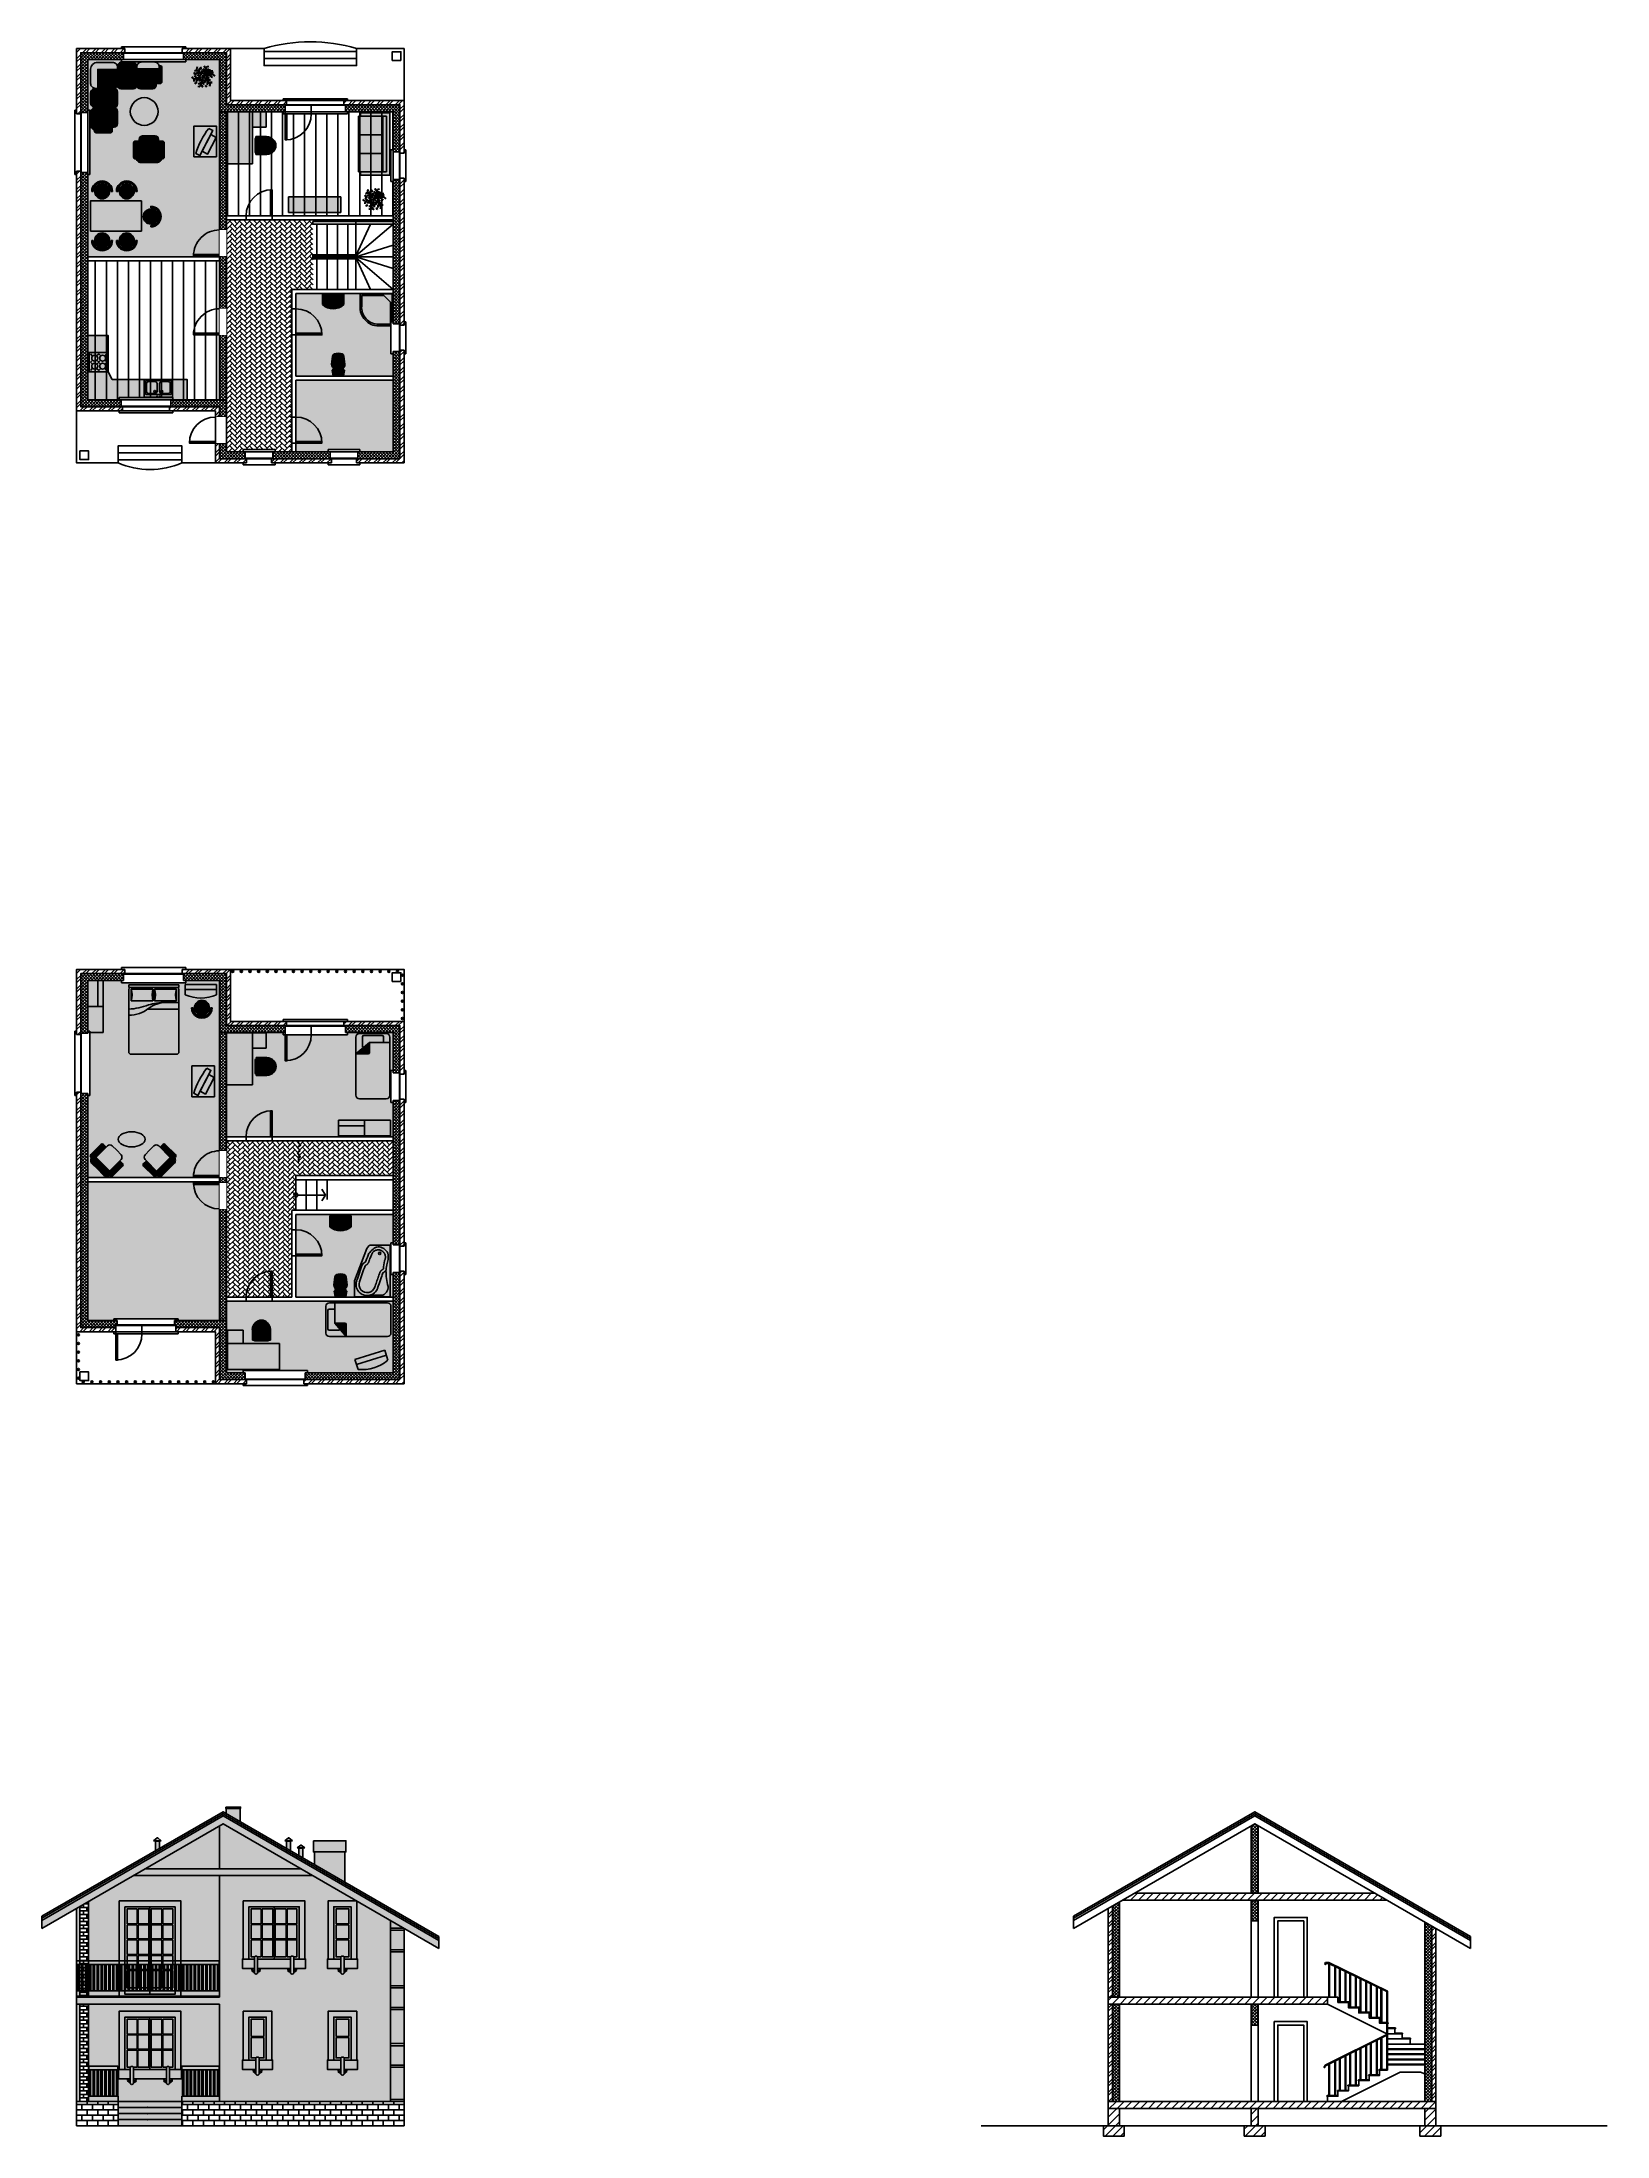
# Model space of a CAD drawing. Header units: millimetres. Extents: x -28758 to 16347, y -13837 to 46502.
import ezdxf

# ---------------------------------------------------------------- set-up
doc = ezdxf.new("R2010")
doc.units = ezdxf.units.MM
doc.set_wipeout_variables(frame=1)
for name, color, linetype in [('Мебель', 10, 'Continuous'), ('Окна и двери', 94, 'Continuous'), ('Перегородки', 10, 'Continuous'), ('Стены_внут', 172, 'Continuous'), ('Стены_наруж', 184, 'Continuous'), ('ШТ_полы', 184, 'Continuous'), ('ШТ_стен', 184, 'Continuous')]:
    doc.layers.add(name, color=color, linetype=linetype)
pattern_1 = [(45, (-29729.273, -4e-12), (-44.90128, 44.90128), []), (135, (-29729.273, -4e-12), (-44.90128, -44.90128), [])]
pattern_2 = [(45, (-29729.273, 26533.516), (-44.90128, 44.90128), []), (135, (-29729.273, 26533.516), (-44.90128, -44.90128), [])]
pattern_3 = [(90, (-48490.3, 26533.52), (-317.5, 3e-14), [])]

# ---------------------------------------------------------------- blocks, each defined once
blk = doc.blocks.new('*U19')
blk.add_wipeout([(-99, 384), (-99, 320), (-39, 320), (-39, 120), (0, 120), (0, 0), (-99, 0), (-99, -53), (821, -53), (821, 0), (722, 0), (722, 120), (761, 120), (761, 320), (821, 320), (821, 384)])
at = {"layer": 'Окна и двери'}
for p, q in [((-99, 384), (361, 384)), ((-99, 320), (-99, 384)), ((-99, -53), (-99, 0)), ((821, 384), (361, 384)), ((821, 320), (821, 384)), ((821, -53), (821, 0)), ((361, -53), (-99, -53)), ((361, -53), (821, -53))]:
    blk.add_line(p, q, dxfattribs=at)
for points in [[(-39, 320), (-99, 320)], [(0, 0), (-99, 0)], [(0, 0), (0, 120), (-39, 120), (-39, 320)], [(-39, 136), (761, 136)], [(0, 120), (722, 120)], [(722, 0), (722, 120), (761, 120), (761, 320)], [(722, 0), (821, 0)], [(761, 320), (821, 320)]]:
    blk.add_lwpolyline(points, dxfattribs=at)
blk = doc.blocks.new('*U20')
blk.add_wipeout([(-99, 384), (-99, 320), (-39, 320), (-39, 120), (0, 120), (0, 0), (-99, 0), (-99, -53), (1451, -53), (1451, 0), (1352, 0), (1352, 120), (1391, 120), (1391, 320), (1451, 320), (1451, 384)])
at = {"layer": 'Окна и двери'}
for p, q in [((-99, 384), (361, 384)), ((-99, 320), (-99, 384)), ((-99, -53), (-99, 0)), ((1451, 384), (361, 384)), ((1451, 320), (1451, 384)), ((1451, -53), (1451, 0)), ((361, -53), (-99, -53)), ((361, -53), (1451, -53))]:
    blk.add_line(p, q, dxfattribs=at)
for points in [[(-39, 320), (-99, 320)], [(0, 0), (-99, 0)], [(0, 0), (0, 120), (-39, 120), (-39, 320)], [(-39, 136), (1391, 136)], [(0, 120), (1352, 120)], [(1352, 0), (1352, 120), (1391, 120), (1391, 320)], [(1352, 0), (1451, 0)], [(1391, 320), (1451, 320)]]:
    blk.add_lwpolyline(points, dxfattribs=at)
blk = doc.blocks.new('*U21')
blk.add_wipeout([(-99, 384), (-99, 320), (-39, 320), (-39, 120), (0, 120), (0, 0), (-99, 0), (-99, -53), (1751, -53), (1751, 0), (1652, 0), (1652, 120), (1691, 120), (1691, 320), (1751, 320), (1751, 384)])
at = {"layer": 'Окна и двери'}
for p, q in [((-99, 384), (361, 384)), ((-99, 320), (-99, 384)), ((-99, -53), (-99, 0)), ((1751, 384), (361, 384)), ((1751, 320), (1751, 384)), ((1751, -53), (1751, 0)), ((361, -53), (-99, -53)), ((361, -53), (1751, -53))]:
    blk.add_line(p, q, dxfattribs=at)
for points in [[(-39, 320), (-99, 320)], [(0, 0), (-99, 0)], [(0, 0), (0, 120), (-39, 120), (-39, 320)], [(-39, 136), (1691, 136)], [(0, 120), (1652, 120)], [(1652, 0), (1652, 120), (1691, 120), (1691, 320)], [(1652, 0), (1751, 0)], [(1691, 320), (1751, 320)]]:
    blk.add_lwpolyline(points, dxfattribs=at)
blk = doc.blocks.new('*U23')
for p, q in [((0, 0), (0, -320)), ((750, 0), (750, -320))]:
    blk.add_line(p, q)
blk.add_lwpolyline([(0, 0), (0, 750), (43.75, 750), (43.75, 0)], close=True)
blk.add_arc((0, 0), 750, 0, 90)
blk = doc.blocks.new('*U24')
for p, q in [((0, 0), (0, -200)), ((750, 0), (750, -200))]:
    blk.add_line(p, q)
blk.add_lwpolyline([(0, 0), (0, 750), (43.75, 750), (43.75, 0)], close=True)
blk.add_arc((0, 0), 750, 0, 90)
blk = doc.blocks.new('*U25')
for p, q in [((0, 0), (0, -120)), ((750, 0), (750, -120))]:
    blk.add_line(p, q)
blk.add_lwpolyline([(0, 0), (0, 750), (43.75, 750), (43.75, 0)], close=True)
blk.add_arc((0, 0), 750, 0, 90)
blk = doc.blocks.new('*U26')
for p, q in [((0, 0), (0, 120)), ((750, 0), (750, 120))]:
    blk.add_line(p, q)
blk.add_lwpolyline([(0, 0), (0, -750), (43.75, -750), (43.75, 0)], close=True)
blk.add_arc((0, 0), 750, 270, 0)
blk = doc.blocks.new('*U27')
for p, q in [((0, 0), (0, 200)), ((750, 0), (750, 200))]:
    blk.add_line(p, q)
blk.add_lwpolyline([(0, 0), (0, -750), (43.75, -750), (43.75, 0)], close=True)
blk.add_arc((0, 0), 750, 270, 0)
blk = doc.blocks.new('*U28')
for p, q in [((-750, 0), (-750, 200)), ((0, 0), (0, 200))]:
    blk.add_line(p, q)
blk.add_lwpolyline([(0, 0), (0, -750), (-43.75, -750), (-43.75, 0)], close=True)
blk.add_arc((0, 0), 750, 180, 270)
blk = doc.blocks.new('A$C1D906AA9')
at = {"true_color": 0x23b9e7}
h = blk.add_hatch(color=140, dxfattribs=at)
h.dxf.hatch_style = 1
edge = h.paths.add_edge_path()
edge.add_arc((-297, -579), 140, 180, 270)
edge.add_line((-297, -719), (-234, -719))
edge.add_line((-234, -719), (-234, -174))
edge.add_line((-234, -174), (337, -174))
edge.add_line((337, -174), (337, -110))
edge.add_arc((197, -110), 140, 0, 90)
edge.add_line((197, 30), (-237, 30))
edge.add_arc((-237, -170), 200, 90, 180)
edge.add_line((-437, -170), (-437, -579))
h = blk.add_hatch(color=140, dxfattribs=at)
h.dxf.hatch_style = 1
edge = h.paths.add_edge_path()
edge.add_line((896, -161), (896, -98))
edge.add_arc((1036, -98), 140, 90, 180, ccw=False)
edge.add_line((1036, 42), (1398, 42))
edge.add_arc((1398, -98), 140, 0, 90, ccw=False)
edge.add_line((1538, -98), (1538, -111))
edge.add_arc((1488, -111), 50, -90, 0, ccw=False)
edge.add_line((1488, -161), (896, -161))
edge = h.paths.add_edge_path()
edge.add_line((1454, -161), (1454, -579))
edge.add_line((1454, -579), (1566, -579))
edge.add_arc((1566, -529), 50, 270, 360)
edge.add_line((1616, -529), (1616, -116))
edge.add_arc((1566, -116), 50, 0, 90)
edge.add_line((1566, -66), (1535, -66))
edge.add_line((1256, -2566), (1256, -2149))
edge.add_line((1256, -2149), (1367, -2149))
edge.add_arc((1367, -2199), 50, 0, 90, ccw=False)
edge.add_line((1417, -2199), (1417, -2611))
edge.add_arc((1367, -2611), 50, -90, 0, ccw=False)
edge.add_line((1367, -2661), (1336, -2661))
edge.add_line((697, -2566), (697, -2149))
edge.add_line((697, -2149), (585, -2149))
edge.add_arc((585, -2199), 50, 90, 180)
edge.add_line((535, -2199), (535, -2611))
edge.add_arc((585, -2611), 50, 180, 270)
edge.add_line((585, -2661), (616, -2661))
edge.add_line((-234, -1837), (184, -1837))
edge.add_line((184, -1837), (184, -1948))
edge.add_arc((134, -1948), 50, -90, 0, ccw=False)
edge.add_line((134, -1998), (-279, -1998))
edge.add_arc((-279, -1948), 50, 180, 270, ccw=False)
edge.add_line((-329, -1948), (-329, -1917))
h = blk.add_hatch(color=140, dxfattribs=at)
h.dxf.hatch_style = 1
edge = h.paths.add_edge_path()
edge.add_line((337, -161), (337, -98))
edge.add_arc((477, -98), 140, 90, 180, ccw=False)
edge.add_line((477, 42), (756, 42))
edge.add_arc((756, -98), 140, 0, 90, ccw=False)
edge.add_line((896, -98), (896, -161))
edge.add_line((896, -161), (337, -161))
h = blk.add_hatch(color=140, dxfattribs=at)
h.dxf.hatch_style = 1
edge = h.paths.add_edge_path(flags=17)
edge.add_line((237, -719), (-234, -719))
edge.add_line((-234, -719), (-234, -174))
edge.add_line((-234, -174), (337, -174))
edge.add_line((337, -174), (337, -619))
edge.add_arc((237, -619), 100, -90, 0, ccw=False)
h = blk.add_hatch(color=140, dxfattribs=at)
h.dxf.hatch_style = 1
edge = h.paths.add_edge_path(flags=17)
edge.add_line((896, -161), (896, -632))
edge.add_arc((796, -632), 100, -90, 0, ccw=False)
edge.add_line((796, -732), (437, -732))
edge.add_arc((437, -632), 100, 180, 270, ccw=False)
edge.add_line((337, -632), (337, -161))
edge.add_line((337, -161), (896, -161))
h = blk.add_hatch(color=140, dxfattribs=at)
h.dxf.hatch_style = 1
edge = h.paths.add_edge_path(flags=17)
edge.add_line((896, -161), (896, -632))
edge.add_arc((996, -632), 100, 180, 270)
edge.add_line((996, -732), (1354, -732))
edge.add_arc((1354, -632), 100, 270, 360)
edge.add_line((1454, -632), (1454, -161))
edge.add_line((1454, -161), (896, -161))
h = blk.add_hatch(color=140, dxfattribs=at)
h.dxf.hatch_style = 1
h.paths.add_polyline_path([(1616, -116, 0.414214), (1566, -66), (1535, -66, -0.057129), (1538, -98), (1538, -111, -0.414214), (1488, -161), (1454, -161), (1454, -579), (1566, -579, 0.414214), (1616, -529)])
h = blk.add_hatch(color=140, dxfattribs=at)
h.dxf.hatch_style = 1
edge = h.paths.add_edge_path()
edge.add_line((-234, -1278), (-297, -1278))
edge.add_arc((-297, -1138), 140, 180, 270, ccw=False)
edge.add_line((-437, -1138), (-437, -859))
edge.add_arc((-297, -859), 140, 90, 180, ccw=False)
edge.add_line((-297, -719), (-234, -719))
edge.add_line((-234, -719), (-234, -1278))
h = blk.add_hatch(color=140, dxfattribs=at)
h.dxf.hatch_style = 1
edge = h.paths.add_edge_path(flags=17)
edge.add_line((-234, -719), (237, -719))
edge.add_arc((237, -819), 100, 0, 90, ccw=False)
edge.add_line((337, -819), (337, -1178))
edge.add_arc((237, -1178), 100, -90, 0, ccw=False)
edge.add_line((237, -1278), (-234, -1278))
edge.add_line((-234, -1278), (-234, -719))
h = blk.add_hatch(color=140, dxfattribs=at)
h.dxf.hatch_style = 1
edge = h.paths.add_edge_path()
edge.add_line((-234, -1278), (-297, -1278))
edge.add_arc((-297, -1418), 140, 90, 180)
edge.add_line((-437, -1418), (-437, -1781))
edge.add_arc((-297, -1781), 140, 180, 270)
edge.add_line((-297, -1921), (-284, -1921))
edge.add_arc((-284, -1871), 50, 270, 360)
edge.add_line((-234, -1871), (-234, -1278))
h = blk.add_hatch(color=140, dxfattribs=at)
h.dxf.hatch_style = 1
edge = h.paths.add_edge_path()
edge.add_line((-234, -1278), (237, -1278))
edge.add_arc((237, -1378), 100, 0, 90, ccw=False)
edge.add_line((337, -1378), (337, -1737))
edge.add_arc((237, -1737), 100, -90, 0, ccw=False)
edge.add_line((237, -1837), (-234, -1837))
edge.add_line((-234, -1837), (-234, -1278))
h = blk.add_hatch(color=140, dxfattribs=at)
h.dxf.hatch_style = 1
h.paths.add_polyline_path([(184, -1837), (-234, -1837), (-234, -1871, -0.414214), (-284, -1921), (-297, -1921, -0.057129), (-329, -1917), (-329, -1948, 0.414214), (-279, -1998), (134, -1998, 0.414214), (184, -1948)])
for points in [[(-437, -579, 0.414214), (-297, -719), (-234, -719), (-234, -174), (337, -174), (337, -110, 0.414214), (197, 30), (-237, 30, 0.414214), (-437, -170)], [(337, -161), (337, -98, -0.414214), (477, 42), (756, 42, -0.414214), (896, -98), (896, -161)], [(896, -161), (896, -98, -0.414214), (1036, 42), (1398, 42, -0.414214), (1538, -98), (1538, -111, -0.414214), (1488, -161)], [(237, -719), (-234, -719), (-234, -174), (337, -174), (337, -619, -0.414214)], [(896, -161), (896, -632, -0.414214), (796, -732), (437, -732, -0.414214), (337, -632), (337, -161)], [(896, -161), (896, -632, 0.414214), (996, -732), (1354, -732, 0.414214), (1454, -632), (1454, -161)], [(-234, -1278), (-297, -1278, -0.414214), (-437, -1138), (-437, -859, -0.414214), (-297, -719), (-234, -719)], [(-234, -719), (237, -719, -0.414214), (337, -819), (337, -1178, -0.414214), (237, -1278), (-234, -1278)], [(-234, -1278), (-297, -1278, 0.414214), (-437, -1418), (-437, -1781, 0.414214), (-297, -1921), (-284, -1921, 0.414214), (-234, -1871)], [(-234, -1278), (237, -1278, -0.414214), (337, -1378), (337, -1737, -0.414214), (237, -1837), (-234, -1837)]]:
    blk.add_lwpolyline(points, format="xyb", close=True)
for points in [[(1454, -161), (1454, -579), (1566, -579, 0.414214), (1616, -529), (1616, -116, 0.414214), (1566, -66), (1535, -66)], [(-234, -1837), (184, -1837), (184, -1948, -0.414214), (134, -1998), (-279, -1998, -0.414214), (-329, -1948), (-329, -1917)]]:
    blk.add_lwpolyline(points, format="xyb")
blk = doc.blocks.new('A$C733453AA')
at = {"true_color": 0x9adff4}
h = blk.add_hatch(color=141, dxfattribs=at)
h.dxf.hatch_style = 1
h.paths.add_polyline_path([(-19, 880), (-667, 880), (-667, -5), (-19, -5)])
h.paths.add_polyline_path([(-241, 813), (-122, 751), (-181, 636), (-29, 551), (-280, 68), (-432, 154), (-495, 31), (-615, 93, -0.083835)], flags=16)
h = blk.add_hatch(color=254)
h.dxf.hatch_style = 1
h.paths.add_polyline_path([(-122, 751), (-241, 813, 0.083835), (-615, 93), (-495, 31)])
h.paths.add_polyline_path([(-29, 551), (-181, 636), (-432, 154), (-280, 68)])
for points in [[(-19, -5), (-667, -5), (-667, 880), (-19, 880)], [(-181, 636), (-29, 551), (-280, 68), (-432, 154)]]:
    blk.add_lwpolyline(points, close=True)
blk.add_lwpolyline([(-241, 813), (-122, 751), (-495, 31), (-615, 93, -0.083835)], format="xyb", close=True)
blk = doc.blocks.new('A$C4F114FF6')
at = {"true_color": 0x9adff4}
h = blk.add_hatch(color=141, dxfattribs=at)
h.dxf.hatch_style = 1
h.paths.add_polyline_path([(1028, 436), (-436, 436), (-436, -438), (1028, -438)])
blk.add_lwpolyline([(1028, 436), (-436, 436), (-436, -438), (1028, -438)], close=True)
blk = doc.blocks.new('A$C2661654B')
at = {"true_color": 0x9adff4}
h = blk.add_hatch(color=141, dxfattribs=at)
h.dxf.hatch_style = 1
h.paths.add_polyline_path([(-187, 20, 1), (242, 20, 1)])
h = blk.add_hatch(color=141, dxfattribs=at)
h.dxf.hatch_style = 1
h.paths.add_polyline_path([(27, 318), (27, 276, -1), (27, -237), (27, -279, 1)])
for p, q in [((27, 276), (27, 318)), ((27, -279), (27, -237))]:
    blk.add_line(p, q)
blk.add_circle((27, 20), 215)
for radius in [299, 257]:
    blk.add_arc((27, 20), radius, 270, 90)
blk = doc.blocks.new('A$C600D7944')
at = {"true_color": 0x23b9e7}
h = blk.add_hatch(color=140, dxfattribs=at)
h.dxf.hatch_style = 1
h.paths.add_polyline_path([(-186, 167), (-297, 167, 0.414214), (-347, 117), (-347, -296, 0.414214), (-297, -346), (-266, -346, -0.057129), (-270, -314), (-270, -300, -0.414214), (-220, -250), (-186, -250)])
h = blk.add_hatch(color=140, dxfattribs=at)
h.dxf.hatch_style = 1
h.paths.add_polyline_path([(373, 167), (373, 220, 0.414214), (273, 320), (93, 320), (-86, 320, 0.351696), (-186, 220), (-186, -250), (93, -250), (373, -250)])
h = blk.add_hatch(color=140, dxfattribs=at)
h.dxf.hatch_style = 1
h.paths.add_polyline_path([(534, 117, 0.414214), (484, 167), (373, 167), (373, -250), (407, -250, -0.414214), (457, -300), (457, -314, -0.057129), (453, -346), (484, -346, 0.414214), (534, -296)])
h = blk.add_hatch(color=140, dxfattribs=at)
h.dxf.hatch_style = 1
edge = h.paths.add_edge_path()
edge.add_line((93, -454), (317, -454))
edge.add_arc((317, -314), 140, 270, 360)
edge.add_line((457, -314), (457, -300))
edge.add_arc((407, -300), 50, 0, 90)
edge.add_line((407, -250), (93, -250))
edge.add_line((93, -250), (-220, -250))
edge.add_arc((-220, -300), 50, 90, 180)
edge.add_line((-270, -300), (-270, -314))
edge.add_arc((-130, -314), 140, 180, 270)
edge.add_line((-130, -454), (93, -454))
for points in [[(-186, -250), (-186, 167), (-297, 167, 0.414214), (-347, 117), (-347, -296, 0.414214), (-297, -346), (-266, -346)], [(93, 320), (-86, 320, 0.351696), (-186, 220), (-186, -250), (93, -250)], [(93, 320), (273, 320, -0.414214), (373, 220), (373, -250), (93, -250)], [(373, -250), (373, 167), (484, 167, -0.414214), (534, 117), (534, -296, -0.414214), (484, -346), (453, -346)], [(93, -454), (-130, -454, -0.414214), (-270, -314), (-270, -300, -0.414214), (-220, -250), (93, -250)], [(93, -454), (317, -454, 0.414214), (457, -314), (457, -300, 0.414214), (407, -250), (93, -250)]]:
    blk.add_lwpolyline(points, format="xyb")
blk = doc.blocks.new('A$C1E624550')
h = blk.add_hatch(color=92)
h.dxf.hatch_style = 1
edge = h.paths.add_edge_path(flags=17)
edge.add_arc((143, 229), 69.3, 72.22333, 129.81138)
edge.add_arc((117, 359), 79, 256.02384, 306.01087)
edge = h.paths.add_edge_path(flags=17)
edge.add_arc((129, -32), 156, 85.15265, 125.93482)
edge.add_arc((74, 164), 79.4, 242.47293, 328.61454)
edge = h.paths.add_edge_path(flags=17)
edge.add_arc((-17, 76), 48.2, 0.90767, 80.10727)
edge.add_arc((36, 120), 44.2, 176.54268, 264.47225)
edge = h.paths.add_edge_path(flags=17)
edge.add_arc((100, 90), 156, 145.15265, 185.93482)
edge.add_arc((-98, 141), 79.4, 302.47293, 388.61454)
edge = h.paths.add_edge_path(flags=17)
edge.add_arc((-66, 18), 48.2, 60.90767, 140.10727)
edge.add_arc((-79, 86), 44.2, 236.54268, 324.47225)
edge = h.paths.add_edge_path(flags=17)
edge.add_arc((-119, 233), 69.3, 132.22333, 189.81138)
edge.add_arc((-244, 276), 79, 316.02384, 366.01087)
edge = h.paths.add_edge_path(flags=16)
edge.add_arc((-21, 127), 156, 205.15265, 245.93482)
edge.add_arc((-163, -19), 79.4, 2.47293, 88.61454)
edge = h.paths.add_edge_path(flags=17)
edge.add_arc((-41, -53), 48.2, 120.90767, 200.10727)
edge.add_arc((-106, -30), 44.2, 296.54268, 384.47225)
edge = h.paths.add_edge_path()
edge.add_arc((-254, 8), 69.3, 192.22333, 249.81138)
edge.add_arc((-353, -78), 79, 16.02384, 66.01087)
edge = h.paths.add_edge_path(flags=17)
edge.add_arc((-112, 40), 156, 265.15265, 305.93482)
edge.add_arc((-58, -156), 79.4, 62.47293, 148.61454)
edge = h.paths.add_edge_path(flags=17)
edge.add_arc((33, -67), 48.2, 180.90767, 260.10727)
edge.add_arc((-19, -112), 44.2, 356.54268, 444.47225)
edge = h.paths.add_edge_path(flags=17)
edge.add_arc((-126, -220), 69.3, 252.22333, 309.81138)
edge.add_arc((-101, -350), 79, 76.02384, 126.01087)
edge = h.paths.add_edge_path(flags=17)
edge.add_arc((-83, -82), 156, 325.15265, 365.93482)
edge.add_arc((114, -133), 79.4, 122.47293, 208.61454)
edge = h.paths.add_edge_path(flags=17)
edge.add_arc((82, -10), 48.2, 240.90767, 320.10727)
edge.add_arc((95, -78), 44.2, 56.54268, 144.47225)
edge = h.paths.add_edge_path(flags=17)
edge.add_arc((135, -225), 69.3, 312.22333, 369.81138)
edge.add_arc((261, -268), 79, 136.02384, 186.01087)
edge = h.paths.add_edge_path(flags=17)
edge.add_arc((37, -118), 156, 25.15265, 65.93482)
edge.add_arc((180, 27), 79.4, 182.47293, 268.61454)
edge = h.paths.add_edge_path(flags=17)
edge.add_arc((58, 61), 48.2, 300.90767, 380.10727)
edge.add_arc((123, 38), 44.2, 116.54268, 204.47225)
edge = h.paths.add_edge_path()
edge.add_arc((270, 0), 69.3, 12.22333, 69.81138)
edge.add_arc((370, 87), 79, 196.02384, 246.01087)
edge = h.paths.add_edge_path(flags=17)
edge.add_arc((-236, -149), 53.2, 271.70154, 349.74057)
edge.add_arc((-189, -203), 45.2, 82.86392, 178.57818)
edge = h.paths.add_edge_path(flags=16)
edge.add_arc((-284, 48), 76.3, 358.65709, 431.15834)
edge.add_arc((-195, 109), 64.8, 170.70899, 259.10644)
edge = h.paths.add_edge_path(flags=16)
edge.add_arc((-96, 238), 45.2, 322.86392, 418.57818)
edge.add_arc((-25, 251), 53.2, 151.70154, 229.74057)
edge = h.paths.add_edge_path(flags=17)
edge.add_arc((170, 261), 79, 256.02384, 306.01087)
edge.add_arc((195, 131), 69.3, 72.22333, 129.81138)
edge = h.paths.add_edge_path(flags=17)
edge.add_arc((112, -248), 48.2, 180.90767, 260.10727)
edge.add_arc((59, -293), 44.2, 356.54268, 444.47225)
edge = h.paths.add_edge_path()
edge.add_line((8, 4), (98, 282))
edge.add_arc((-30, 149), 81.8, 347.27018, 435.71881)
edge.add_arc((417, 417), 467, 203.81129, 217.50029)
edge.add_arc((148, 94), 123, 83.35211, 130.99654)
edge.add_arc((40, 389), 212, 278.19701, 305.08663)
edge.add_arc((-1, 230), 81.9, 359.75003, 432.04971)
edge.add_arc((207, 376), 195, 200.38785, 229.06321)
edge.add_line((8, 4), (-187, 221))
edge.add_arc((-137, 43), 81.8, 47.27018, 135.71881)
edge.add_arc((-145, 565), 467, 263.81129, 277.50029)
edge.add_arc((1, 170), 123, 143.35211, 190.99654)
edge.add_arc((-309, 224), 212, 338.19701, 365.08663)
edge.add_arc((-192, 109), 81.9, 59.75003, 132.04971)
edge.add_arc((-214, 362), 195, 260.38785, 289.06321)
edge.add_line((8, 4), (-277, -57))
edge.add_arc((-98, -102), 81.8, 107.27018, 195.71881)
edge.add_arc((-554, 152), 467, 323.81129, 337.50029)
edge.add_arc((-139, 80), 123, 203.35211, 250.99654)
edge.add_arc((-341, -160), 212, 38.19701, 65.08663)
edge.add_arc((-183, -116), 81.9, 119.75003, 192.04971)
edge.add_arc((-413, -9), 195, 320.38785, 349.06321)
edge.add_line((8, 4), (-82, -274))
edge.add_arc((47, -141), 81.8, 167.27018, 255.71881)
edge.add_arc((-401, -409), 467, 23.81129, 37.50029)
edge.add_arc((-131, -85), 123, 263.35211, 310.99654)
edge.add_arc((-24, -380), 212, 98.19701, 125.08663)
edge.add_arc((17, -222), 81.9, 179.75003, 252.04971)
edge.add_arc((-191, -367), 195, 20.38785, 49.06321)
edge.add_line((8, 4), (204, -213))
edge.add_arc((153, -35), 81.8, 227.27018, 315.71881)
edge.add_arc((161, -557), 467, 83.81129, 97.50029)
edge.add_arc((16, -161), 123, 323.35211, 370.99654)
edge.add_arc((325, -216), 212, 158.19701, 185.08663)
edge.add_arc((208, -101), 81.9, 239.75003, 312.04971)
edge.add_arc((231, -354), 195, 80.38785, 109.06321)
edge.add_line((8, 4), (294, 65))
edge.add_arc((115, 110), 81.8, 287.27018, 375.71881)
edge.add_arc((570, -143), 467, 143.81129, 157.50029)
edge.add_arc((155, -72), 123, 23.35211, 70.99654)
edge.add_arc((357, 169), 212, 218.19701, 245.08663)
edge.add_arc((199, 125), 81.9, 299.75003, 372.04971)
edge.add_arc((429, 18), 195, 140.38785, 169.06321)
edge.add_arc((249, -23), 195, 80.38785, 109.06321)
edge.add_arc((227, 230), 81.9, 239.75003, 312.04971)
for q in [(-277, -57), (-187, 221), (-82, -274), (98, 282), (294, 65), (204, -213)]:
    blk.add_line((8, 4), q)
for centre, radius, start, end in [((-195, 109), 64.8, 170.70899, 259.10644), ((-284, 48), 76.3, 358.65709, 71.15834), ((-341, -160), 212, 38.19701, 65.08663), ((-139, 80), 123, 203.35211, 250.99654), ((-192, 109), 81.9, 59.75003, 132.04971), ((-214, 362), 195, 260.38785, 289.06321), ((-137, 43), 81.8, 47.27018, 135.71881), ((-145, 565), 467, 263.81129, 277.50029), ((-119, 233), 69.3, 132.22333, 189.81138), ((-244, 276), 79, 316.02384, 6.01087), ((-163, -19), 79.4, 2.47293, 88.61454), ((-21, 127), 156, 205.15265, 245.93482), ((1, 170), 123, 143.35211, 190.99654), ((-309, 224), 212, 338.19701, 5.08663), ((-66, 18), 48.2, 60.90767, 140.10727), ((-79, 86), 44.2, 236.54268, 324.47225), ((-25, 251), 53.2, 151.70154, 229.74057), ((-96, 238), 45.2, 322.86392, 58.57818), ((100, 90), 156, 145.15265, 185.93482), ((-98, 141), 79.4, 302.47293, 28.61454), ((417, 417), 467, 203.81129, 217.50029), ((-30, 149), 81.8, 347.27018, 75.71881), ((36, 120), 44.2, 176.54268, 264.47225), ((-17, 76), 48.2, 0.90767, 80.10727), ((207, 376), 195, 200.38785, 229.06321), ((-1, 230), 81.9, 359.75003, 72.04971), ((129, -32), 156, 85.15265, 125.93482), ((74, 164), 79.4, 242.47293, 328.61454), ((148, 94), 123, 83.35211, 130.99654), ((40, 389), 212, 278.19701, 305.08663), ((123, 38), 44.2, 116.54268, 204.47225), ((58, 61), 48.2, 300.90767, 20.10727), ((143, 229), 69.3, 72.22333, 129.81138), ((117, 359), 79, 256.02384, 306.01087), ((180, 27), 79.4, 182.47293, 268.61454), ((37, -118), 156, 25.15265, 65.93482), ((570, -143), 467, 143.81129, 157.50029), ((115, 110), 81.8, 287.27018, 15.71881), ((195, 131), 69.3, 72.22333, 129.81138), ((170, 261), 79, 256.02384, 306.01087), ((249, -23), 195, 80.38785, 109.06321), ((227, 230), 81.9, 239.75003, 312.04971), ((357, 169), 212, 218.19701, 245.08663), ((155, -72), 123, 23.35211, 70.99654), ((429, 18), 195, 140.38785, 169.06321), ((199, 125), 81.9, 299.75003, 12.04971), ((370, 87), 79, 196.02384, 246.01087), ((270, 0), 69.3, 12.22333, 69.81138), ((-353, -78), 79, 16.02384, 66.01087), ((-254, 8), 69.3, 192.22333, 249.81138), ((-183, -116), 81.9, 119.75003, 192.04971), ((-413, -9), 195, 320.38785, 349.06321), ((-189, -203), 45.2, 82.86392, 178.57818), ((-236, -149), 53.2, 271.70154, 349.74057), ((-98, -102), 81.8, 107.27018, 195.71881), ((-554, 152), 467, 323.81129, 337.50029), ((-101, -350), 79, 76.02384, 126.01087), ((-126, -220), 69.3, 252.22333, 309.81138), ((-24, -380), 212, 98.19701, 125.08663), ((-131, -85), 123, 263.35211, 310.99654), ((-58, -156), 79.4, 62.47293, 148.61454), ((-112, 40), 156, 265.15265, 305.93482), ((-41, -53), 48.2, 120.90767, 200.10727), ((-106, -30), 44.2, 296.54268, 24.47225), ((17, -222), 81.9, 179.75003, 252.04971), ((-191, -367), 195, 20.38785, 49.06321), ((47, -141), 81.8, 167.27018, 255.71881), ((-401, -409), 467, 23.81129, 37.50029), ((-19, -112), 44.2, 356.54268, 84.47225), ((33, -67), 48.2, 180.90767, 260.10727), ((114, -133), 79.4, 122.47293, 208.61454), ((-83, -82), 156, 325.15265, 5.93482), ((95, -78), 44.2, 56.54268, 144.47225), ((82, -10), 48.2, 240.90767, 320.10727), ((59, -293), 44.2, 356.54268, 84.47225), ((112, -248), 48.2, 180.90767, 260.10727), ((153, -35), 81.8, 227.27018, 315.71881), ((161, -557), 467, 83.81129, 97.50029), ((325, -216), 212, 158.19701, 185.08663), ((16, -161), 123, 323.35211, 10.99654), ((231, -354), 195, 80.38785, 109.06321), ((208, -101), 81.9, 239.75003, 312.04971), ((261, -268), 79, 136.02384, 186.01087), ((135, -225), 69.3, 312.22333, 9.81138)]:
    blk.add_arc(centre, radius, start, end)
blk = doc.blocks.new('A$C2B70693E')
at = {"true_color": 0xf1cab1}
h = blk.add_hatch(color=254, dxfattribs=at)
h.dxf.hatch_style = 1
h.paths.add_polyline_path([(2430, 650), (689, 650), (574, 869), (574, 1910), (-19, 1910), (-19, 62), (2849, 62), (2849, 650)])
h = blk.add_hatch(color=254, dxfattribs=at)
h.dxf.hatch_style = 1
h.paths.add_polyline_path([(1609, 650), (2430, 650), (2430, 135), (1609, 135)], flags=16)
h.paths.add_polyline_path([(2430, 650), (689, 650), (574, 869), (574, 1910), (-19, 1910), (-19, 62), (2849, 62), (2849, 650)])
for p, q in [((26, 1420), (-19, 1420)), ((64, 1382), (125, 1321)), ((242, 1324), (300, 1383)), ((358, 1324), (300, 1383)), ((475, 1321), (536, 1382)), ((26, 869), (-19, 869)), ((64, 1145), (121, 1202)), ((121, 1088), (64, 1145)), ((64, 907), (125, 969)), ((300, 907), (242, 966)), ((246, 1199), (354, 1091)), ((246, 1091), (354, 1199)), ((300, 907), (358, 966)), ((475, 969), (536, 907)), ((536, 1145), (479, 1202)), ((479, 1088), (536, 1145)), ((1979, 135), (1964, 156)), ((1979, 161), (1979, 135)), ((1979, 135), (1995, 156)), ((2060, 135), (2045, 156)), ((2060, 161), (2060, 135)), ((2060, 135), (2076, 156))]:
    blk.add_line(p, q)
blk.add_lwpolyline([(2430, 650), (689, 650), (574, 869), (574, 1910), (-19, 1910), (-19, 62), (2849, 62), (2849, 650), (2430, 650)])
for points in [[(574, 869), (26, 869), (26, 1420), (574, 1420)], [(1609, 650), (2430, 650), (2430, 135), (1609, 135)]]:
    blk.add_lwpolyline(points, close=True)
for points in [[(1665, 613), (2376, 613, -0.414214), (2391, 598), (2391, 231, -0.414214), (2376, 216), (1665, 216, -0.414214), (1650, 231), (1650, 598, -0.414214)], [(1730, 581, -0.056583), (1934, 581, -0.414214), (1984, 531), (1984, 296, -0.414214), (1934, 246, -0.061619), (1730, 246, -0.414214), (1680, 296), (1680, 531, -0.414214)], [(2310, 581, 0.056583), (2106, 581, 0.414214), (2056, 531), (2056, 296, 0.414214), (2106, 246, 0.061619), (2310, 246, 0.414214), (2360, 296), (2360, 531, 0.414214)]]:
    blk.add_lwpolyline(points, format="xyb", close=True)
for centre, radius in [((185, 1259), 86.1), ((415, 1259), 86.1), ((185, 1031), 86.1), ((415, 1031), 86.1), ((1916, 303), 28.2), ((1945, 273), 12.8), ((2094, 273), 12.8), ((2123, 303), 28.2)]:
    blk.add_circle(centre, radius)
for centre in [(1979, 137), (2060, 137)]:
    blk.add_arc(centre, 24.6, 355.87562, 184.12438)
blk = doc.blocks.new('A$C33C9166C')
at = {"true_color": 0xffffff}
h = blk.add_hatch(color=7, dxfattribs=at)
h.dxf.hatch_style = 1
edge = h.paths.add_edge_path()
edge.add_line((-949, -359), (-949, -11))
edge.add_line((-949, -11), (-30, -11))
edge.add_line((-30, -11), (-30, -932))
edge.add_line((-30, -932), (-416, -932))
edge.add_arc((-416, -397), 535, 175.90482, 270, ccw=False)
blk.add_lwpolyline([(-949, -359), (-949, -11), (-30, -11), (-30, -932), (-416, -932, -0.435306), (-949, -359, -0.930963)], format="xyb")
blk.add_lwpolyline([(-904, -360), (-904, -57), (-265, -57), (-76, -246), (-76, -886), (-416, -886, -0.436273)], format="xyb", close=True)
blk = doc.blocks.new('A$C74294844')
at = {"true_color": 0xffffff}
h = blk.add_hatch(color=7, dxfattribs=at)
h.dxf.hatch_style = 1
edge = h.paths.add_edge_path()
edge.add_spline(control_points=[(542, -410), (531, -302), (226, -302), (214, -410)], knot_values=[0, 0, 0, 0, 328.191998, 328.191998, 328.191998, 328.191998], degree=3, periodic=0)
edge.add_line((214, -410), (188, -652))
edge.add_spline(control_points=[(188, -652), (183, -700), (225, -771), (274, -771)], knot_values=[0, 0, 0, 0, 146.232014, 146.232014, 146.232014, 146.232014], degree=3, periodic=0)
edge.add_line((274, -771), (378, -771))
edge.add_line((378, -771), (483, -771))
edge.add_spline(control_points=[(483, -771), (532, -771), (573, -700), (568, -652)], knot_values=[0, 0, 0, 0, 146.232014, 146.232014, 146.232014, 146.232014], degree=3, periodic=0)
edge.add_line((568, -652), (542, -410))
h = blk.add_hatch(color=7, dxfattribs=at)
h.dxf.hatch_style = 1
h.paths.add_polyline_path([(535, -848, 0.471244), (520, -831), (516, -831), (236, -831, 0.471244), (221, -848), (241, -949, 0.359393), (255, -962), (378, -962), (501, -962, 0.359393), (516, -949)], flags=16)
h.paths.add_polyline_path([(557, -830, 0.471244), (543, -812), (516, -812), (378, -812), (241, -812), (214, -812, 0.471244), (199, -830), (228, -980), (378, -980), (528, -980)])
h.paths.add_polyline_path([(535, -848), (516, -949, -0.359393), (501, -962), (378, -962), (255, -962, -0.359393), (241, -949), (221, -848, -0.471244), (236, -831), (516, -831), (520, -831, -0.471244)], flags=16)
h.paths.add_polyline_path([(535, -848), (516, -949, -0.359393), (501, -962), (378, -962), (255, -962, -0.359393), (241, -949), (221, -848, -0.471244), (236, -831), (520, -831, -0.471244)], flags=0)
h = blk.add_hatch(color=7, dxfattribs=at)
h.dxf.hatch_style = 1
h.paths.add_polyline_path([(378, -771), (274, -771), (241, -771, 0.414214), (226, -786), (226, -797, 0.414214), (241, -812), (378, -812)])
h = blk.add_hatch(color=7, dxfattribs=at)
h.dxf.hatch_style = 1
h.paths.add_polyline_path([(531, -797), (531, -786, 0.414214), (516, -771), (378, -771), (378, -812), (516, -812, 0.414214)])
for p, q in [((214, -410), (188, -652)), ((542, -410), (568, -652)), ((199, -830), (228, -980)), ((241, -812), (214, -812)), ((221, -848), (241, -949)), ((228, -980), (378, -980)), ((520, -831), (236, -831)), ((255, -962), (378, -962)), ((378, -771), (274, -771)), ((378, -771), (483, -771)), ((501, -962), (378, -962)), ((528, -980), (378, -980)), ((516, -812), (543, -812)), ((516, -831), (539, -831)), ((535, -848), (516, -949)), ((557, -830), (528, -980))]:
    blk.add_line(p, q)
for points in [[(378, -771), (241, -771, 0.414214), (226, -786), (226, -797, 0.414214), (241, -812), (378, -812)], [(378, -771), (516, -771, -0.414214), (531, -786), (531, -797, -0.414214), (516, -812), (378, -812)]]:
    blk.add_lwpolyline(points, format="xyb", close=True)
for centre, start, end in [((214, -827), 90, 190.92758), ((236, -846), 90, 190.92758), ((255, -947), 190.92758, 270), ((501, -947), 270, 349.07242), ((520, -846), 349.07242, 90), ((543, -827), 349.07242, 90)]:
    blk.add_arc(centre, 15, start, end)
for points in [[(214, -410), (226, -302), (531, -302), (542, -410)], [(274, -771), (225, -771), (183, -700), (188, -652)], [(568, -652), (573, -700), (532, -771), (483, -771)]]:
    blk.add_open_spline(points, degree=3)
blk = doc.blocks.new('A$C671C76B5')
at = {"true_color": 0xffffff}
h = blk.add_hatch(color=7, dxfattribs=at)
h.dxf.hatch_style = 1
edge = h.paths.add_edge_path()
edge.add_line((-157, -668), (-157, -357))
edge.add_line((-157, -357), (453, -357))
edge.add_line((453, -357), (453, -668))
edge.add_arc((148, -342), 447, 226.93913, 313.06087, ccw=False)
for p, q in [((-87, -430), (-87, -540)), ((383, -485), (-87, -485)), ((148, -397), (-38, -397)), ((148, -397), (334, -397)), ((383, -430), (383, -540))]:
    blk.add_line(p, q)
blk.add_lwpolyline([(-157, -668), (-157, -357), (453, -357), (453, -668)])
for centre, radius in [((148, -533), 21.2), ((148, -437), 19.8)]:
    blk.add_circle(centre, radius)
blk.add_arc((148, -342), 447, 226.93913, 313.06087)
for points in [[(-38, -397), (-57, -397), (-87, -410), (-87, -430)], [(-87, -540), (-87, -696), (148, -779), (383, -696), (383, -540)], [(334, -397), (354, -397), (383, -410), (383, -430)]]:
    blk.add_open_spline(points, degree=3)
blk = doc.blocks.new('A$C562C51F1')
at = {"true_color": 0xf1cab1}
h = blk.add_hatch(color=254, dxfattribs=at)
h.dxf.hatch_style = 1
h.paths.add_polyline_path([(-76, -767), (-76, -17), (-1576, -17), (-1576, -767)])
h.paths.add_polyline_path([(-76, -1156), (-76, -767), (-526, -767), (-526, -1156)])
h = blk.add_hatch(color=254, dxfattribs=at)
h.dxf.hatch_style = 1
edge = h.paths.add_edge_path()
edge.add_ellipse((-1051, -1140), major_axis=(0, 302), ratio=0.875, start_angle=97.0495, end_angle=263.57691)
edge.add_line((-789, -1173), (-789, -865))
edge.add_line((-789, -865), (-836, -865))
edge.add_ellipse((-861, -872), major_axis=(0, 30), ratio=0.875, start_angle=270, end_angle=360, ccw=False)
edge.add_line((-835, -872), (-835, -1177))
edge.add_ellipse((-1051, -1109), major_axis=(0, 256), ratio=0.875, start_angle=105.24898, end_angle=254.75102, ccw=False)
edge.add_line((-1267, -1177), (-1267, -872))
edge.add_ellipse((-1241, -872), major_axis=(0, 30), ratio=0.875, start_angle=0, end_angle=90, ccw=False)
edge.add_line((-1267, -865), (-1314, -865))
edge.add_line((-1314, -865), (-1314, -1177))
h = blk.add_hatch(color=254, dxfattribs=at)
h.dxf.hatch_style = 1
edge = h.paths.add_edge_path(flags=17)
edge.add_ellipse((-1051, -969), major_axis=(0, 323), ratio=0.875, start_angle=130.0756, end_angle=229.9244)
edge.add_line((-835, -1177), (-835, -872))
edge.add_ellipse((-861, -872), major_axis=(0, 30), ratio=0.875, start_angle=270, end_angle=360)
edge.add_line((-861, -842), (-1241, -842))
edge.add_ellipse((-1241, -872), major_axis=(0, 30), ratio=0.875, start_angle=0, end_angle=90)
edge.add_line((-1267, -872), (-1267, -1177))
h = blk.add_hatch(color=254, dxfattribs=at)
h.dxf.hatch_style = 1
edge = h.paths.add_edge_path(flags=17)
edge.add_ellipse((-1051, -1109), major_axis=(0, 256), ratio=0.875, start_angle=105.24898, end_angle=254.75102)
edge.add_ellipse((-1051, -969), major_axis=(0, 323), ratio=0.875, start_angle=130.0756, end_angle=229.9244, ccw=False)
for p, q in [((-1576, -17), (-1576, -767)), ((-76, -17), (-1576, -17)), ((-76, -767), (-76, -17)), ((-1576, -767), (-76, -767)), ((-1314, -865), (-1314, -1177)), ((-1314, -865), (-1267, -865)), ((-1267, -872), (-1267, -1177)), ((-1241, -842), (-861, -842)), ((-835, -865), (-789, -865)), ((-835, -872), (-835, -1177)), ((-789, -865), (-789, -1173)), ((-526, -767), (-526, -1156)), ((-76, -767), (-526, -767)), ((-526, -1156), (-76, -1156)), ((-76, -1156), (-76, -767))]:
    blk.add_line(p, q)
for centre, major_axis, start_param, end_param in [((-1051, -1140), (0, 302), 1.693833, 4.600285), ((-1241, -872), (0, 30), 0, 1.570796), ((-1051, -969), (0, 323), 2.270248, 4.012938), ((-1051, -1109), (0, 256), 1.836941, 4.446244), ((-861, -872), (0, 30), 4.712389, 6.283185)]:
    blk.add_ellipse(centre, major_axis=major_axis, ratio=0.875, start_param=start_param, end_param=end_param)
blk = doc.blocks.new('A$C194239CB')
at = {"true_color": 0xf1cab1}
h = blk.add_hatch(color=254, dxfattribs=at)
h.dxf.hatch_style = 1
h.paths.add_polyline_path([(919, 0), (-881, 0), (-881, -850), (-781, -850), (-781, -100), (819, -100), (819, -850), (919, -850)])
at = {"true_color": 0x23b9e7}
h = blk.add_hatch(color=140, dxfattribs=at)
h.dxf.hatch_style = 1
h.paths.add_polyline_path([(-781, -900), (819, -900), (819, -100), (-781, -100)], flags=17)
for p, q in [((-881, 0), (-881, -850)), ((919, 0), (-881, 0)), ((919, 0), (919, -850)), ((819, -100), (-781, -100)), ((-781, -100), (-781, -900)), ((819, -200), (-781, -200)), ((-248, -900), (-248, -200)), ((286, -900), (286, -200)), ((819, -100), (819, -900)), ((-881, -850), (-781, -850)), ((-781, -900), (819, -900)), ((919, -850), (819, -850))]:
    blk.add_line(p, q)
blk = doc.blocks.new('A$C2E6365D3')
at = {"true_color": 0x23b9e7}
h = blk.add_hatch(color=140, dxfattribs=at)
h.dxf.hatch_style = 1
h.paths.add_polyline_path([(1460, -20), (-40, -20), (-40, -470), (1460, -470)])
for p, q in [((-40, -20), (-40, -470)), ((1460, -20), (-40, -20)), ((-40, -470), (1460, -470)), ((1460, -470), (1460, -20))]:
    blk.add_line(p, q)
blk = doc.blocks.new('A$C6CC0683B')
at = {"true_color": 0xf9fba7}
h = blk.add_hatch(color=51, dxfattribs=at)
h.dxf.hatch_style = 1
h.paths.add_polyline_path([(-1353, 255), (-1425, 255), (-1425, -1190), (-1353, -1190)])
h = blk.add_hatch(color=51, dxfattribs=at)
h.dxf.hatch_style = 1
h.paths.add_polyline_path([(-847, -624, -0.081096), (-919, -142), (-919, 255), (-1281, 255, 0.414214), (-1353, 183), (-1353, -1118, 0.414214), (-1281, -1190), (-726, -1190, 0.082175)])
h.paths.add_polyline_path([(-967, -1118), (-1305, -1118), (-1305, -491), (-967, -491)], flags=16)
h.paths.add_polyline_path([(-1305, -443), (-967, -443, 0.142857)], flags=16)
h.paths.add_polyline_path([(-967, 183, -0.142857), (-1305, 183)], flags=16)
h.paths.add_polyline_path([(-967, -491, -0.142857), (-1305, -491), (-1305, -1118, -0.142857), (-967, -1118)], flags=16)
h.paths.add_polyline_path([(-967, -491), (-1305, -491, 0.142857)], flags=0)
at = {"true_color": 0xf1cab1}
h = blk.add_hatch(color=254, dxfattribs=at)
h.dxf.hatch_style = 1
h.paths.add_polyline_path([(502, -1190, 0.414214), (575, -1118), (575, 183, 0.414214), (502, 255), (-919, 255), (-919, -130, 0.147224), (-751, -612, -0.185244), (-556, -1190)])
at = {"true_color": 0xf9fba7}
h = blk.add_hatch(color=51, dxfattribs=at)
h.dxf.hatch_style = 1
h.paths.add_polyline_path([(-751, -612, -0.146332), (-919, -133, 0.082587), (-847, -624, -0.082175), (-726, -1190), (-556, -1190, 0.185244)])
for p, q in [((-1425, -1190), (-1425, 255)), ((-1353, 255), (-1425, 255)), ((-1353, -1190), (-1353, 255)), ((-1305, 183), (-1305, -443)), ((-967, 183), (-1305, 183)), ((-1281, 255), (502, 255)), ((-967, -443), (-967, 183)), ((-919, -142), (-919, 255)), ((-726, -636), (-726, 255)), ((575, 183), (575, -1118)), ((-1305, -443), (-967, -443)), ((-967, -491), (-1305, -491)), ((-1305, -491), (-1305, -1118)), ((-967, -1118), (-967, -491)), ((-1353, -1190), (-1425, -1190)), ((-1305, -1118), (-967, -1118)), ((502, -1190), (-1281, -1190))]:
    blk.add_line(p, q)
for centre, radius, start, end in [((-1281, 183), 72.3, 90, 180), ((-1136, 761), 602, 253.73979, 286.26021), ((502, 183), 72.3, 0, 90), ((-1136, -1022), 602, 73.73979, 106.26021), ((-1136, 87), 602, 253.73979, 286.26021), ((-34, -91), 886, 182.53978, 216.04031), ((593, -162), 1512, 179.25816, 197.80337), ((-1281, -1118), 72.3, 180, 270), ((-1136, -1696), 602, 73.73979, 106.26021), ((-2498, -1271), 1773, 2.61601, 21.40694), ((-1407, -1154), 851, 357.56726, 39.54608), ((502, -1118), 72.3, 270, 0)]:
    blk.add_arc(centre, radius, start, end)
blk = doc.blocks.new('A$C07D258E8')
at = {"layer": 'Мебель'}
h = blk.add_hatch(color=254, dxfattribs=at)
h.dxf.hatch_style = 1
edge = h.paths.add_edge_path()
edge.add_ellipse((-16, -3), major_axis=(-391, 0), ratio=0.555791, start_angle=0, end_angle=360)
blk.add_ellipse((-16, -3), major_axis=(-391, 0), ratio=0.555791, dxfattribs=at)
blk = doc.blocks.new('A$C2B3A45F1')
at = {"true_color": 0xf9fba7}
h = blk.add_hatch(color=51, dxfattribs=at)
h.dxf.hatch_style = 1
h.paths.add_polyline_path([(-702, -182), (798, -182), (798, 268), (-702, 268)])
edge = h.paths.add_edge_path(flags=16)
edge.add_line((48, 111), (-702, 111))
edge.add_line((48, 268), (48, -182))
for p, q in [((-702, 268), (-702, -182)), ((798, 268), (-702, 268)), ((48, 111), (-702, 111)), ((48, 268), (48, -182)), ((798, -182), (798, 268)), ((-702, -182), (798, -182))]:
    blk.add_line(p, q)
blk = doc.blocks.new('A$C09665C8E')
at = {"true_color": 0x9adff4}
h = blk.add_hatch(color=141, dxfattribs=at)
h.dxf.hatch_style = 1
edge = h.paths.add_edge_path()
edge.add_arc((23, 761), 1149, 246.94623, 293.05377)
edge.add_line((473, -296), (473, 4))
edge.add_line((473, 4), (-427, 4))
edge.add_line((-427, 4), (-427, -296))
edge = h.paths.add_edge_path(flags=17)
edge.add_line((-427, -146), (473, -146))
for p, q in [((473, 4), (-427, 4)), ((-427, 4), (-427, -296)), ((473, -296), (473, 4)), ((-427, -146), (473, -146))]:
    blk.add_line(p, q)
blk.add_lwpolyline([(-427, -296, 0.203941), (473, -296)], format="xyb")
blk = doc.blocks.new('A$C3875262A')
at = {"layer": 'Мебель'}
blk.add_blockref('A$C733453AA', (641, 848), dxfattribs=at)
blk = doc.blocks.new('A$C0ACE3B20')
at = {"true_color": 0xf9fba7}
h = blk.add_hatch(color=51, dxfattribs=at)
h.dxf.hatch_style = 1
h.paths.add_polyline_path([(-554, 202), (-709, 202, 0.414214), (-809, 102), (-809, -673, 0.414214), (-709, -773), (-223, -773), (-554, -382)])
at = {"true_color": 0xf1cab1}
h = blk.add_hatch(color=254, dxfattribs=at)
h.dxf.hatch_style = 1
h.paths.add_polyline_path([(1066, 102, 0.414214), (966, 202), (-554, 202), (-554, -382), (-263, -382, -0.414214), (-223, -422), (-223, -773), (966, -773, 0.414214), (1066, -673)])
h = blk.add_hatch(color=254, dxfattribs=at)
h.dxf.hatch_style = 1
h.paths.add_polyline_path([(-223, -422, 0.414214), (-263, -382), (-554, -382), (-223, -773)], flags=17)
for p, q in [((-809, 102), (-809, -673)), ((-554, 18), (-717, 18)), ((966, 202), (-709, 202)), ((-554, 202), (-554, -382)), ((1066, -673), (1066, 102)), ((-757, -22), (-757, -547)), ((-717, -587), (-420, -587)), ((-554, -382), (-263, -382)), ((-554, -382), (-223, -773)), ((-223, -773), (-223, -422)), ((-709, -773), (966, -773))]:
    blk.add_line(p, q)
for centre, radius, start, end in [((-709, 102), 100, 90, 180), ((-717, -22), 40, 90, 180), ((966, 102), 100, 0, 90), ((-717, -547), 40, 180, 270), ((-263, -422), 40, 0, 90), ((-709, -673), 100, 180, 270), ((966, -673), 100, 270, 0)]:
    blk.add_arc(centre, radius, start, end)
blk = doc.blocks.new('A$C798F07E6')
at = {"true_color": 0xffffff}
h = blk.add_hatch(color=7, dxfattribs=at)
h.dxf.hatch_style = 1
edge = h.paths.add_edge_path()
edge.add_line((65, 1423), (65, -70))
edge.add_line((65, -70), (-960, -70))
edge.add_line((-960, -70), (-960, 395))
edge.add_line((-960, 395), (-599, 1327))
edge.add_arc((-459, 1273), 150, 90, 158.79274, ccw=False)
edge.add_line((-459, 1423), (65, 1423))
blk.add_line((-524, -24), (-184, -24))
for points in [[(65, 1423), (65, -70), (-960, -70), (-960, 395), (-599, 1327, -0.309517), (-459, 1423), (65, 1423)], [(-51, 694, 0.059927), (9, 227)]]:
    blk.add_lwpolyline(points, format="xyb")
blk.add_circle((-229, 1183), 32.9)
at = {"extrusion": (0, 0, -1)}
blk.add_arc((8, 955), 85.8, 8.5178, 24.92667, dxfattribs=at)
for radius in [319, 233]:
    blk.add_arc((-594, 287), radius, 160.22264, 341.4668)
blk.add_rational_spline([(-297, 172), (-248, 313), (-199, 453), (-151, 594), (-133, 645), (-52, 661), (-44, 714), (-32, 794), (-20, 875), (-8, 955), (39, 1056), (27, 1167), (-40, 1255), (-107, 1344), (-210, 1385), (-320, 1367), (-430, 1349), (-514, 1277), (-550, 1172)], [1, 1, 1, 1, 1, 1, 1, 1, 1, 1, 0.904414157906, 0.904414157906, 1, 0.904414157906, 0.904414157906, 1, 0.904414157906, 0.904414157906, 1], degree=3, knots=[0, 0, 0, 0, 1, 1, 1, 161.632529, 161.632529, 161.632529, 162.632529, 162.632529, 162.632529, 163.716752, 163.716752, 163.716752, 164.800974, 164.800974, 164.800974, 165.885197, 165.885197, 165.885197, 165.885197])
for points, knots in [([(-85, 991), (-83, 997), (-80, 1003), (-75, 1017), (-73, 1026), (-69, 1044), (-68, 1053), (-66, 1071), (-66, 1081), (-67, 1099), (-68, 1108), (-72, 1127), (-74, 1136), (-80, 1153), (-83, 1162), (-91, 1178), (-96, 1186), (-102, 1195), (-104, 1197), (-106, 1201), (-107, 1202), (-111, 1207), (-113, 1210), (-121, 1219), (-128, 1226), (-141, 1238), (-148, 1244), (-164, 1254), (-172, 1259), (-188, 1267), (-197, 1271), (-215, 1277), (-224, 1279), (-242, 1283), (-251, 1284), (-270, 1285), (-279, 1285), (-291, 1284), (-294, 1284), (-299, 1283), (-301, 1283), (-305, 1282), (-307, 1282), (-313, 1281), (-317, 1280), (-329, 1277), (-338, 1275), (-355, 1268), (-363, 1264), (-379, 1256), (-387, 1251), (-402, 1240), (-410, 1233), (-423, 1221), (-429, 1214), (-441, 1199), (-446, 1191), (-455, 1176), (-459, 1168), (-465, 1154), (-467, 1149), (-469, 1144)], [162.632529, 162.632529, 162.632529, 162.632529, 162.727703, 162.727703, 162.859865, 162.859865, 162.992027, 162.992027, 163.124189, 163.124189, 163.256352, 163.256352, 163.388514, 163.388514, 163.520676, 163.520676, 163.652838, 163.652838, 163.690787, 163.690787, 163.71696, 163.71696, 163.777429, 163.777429, 163.91012, 163.91012, 164.042811, 164.042811, 164.175502, 164.175502, 164.308192, 164.308192, 164.440883, 164.440883, 164.573574, 164.573574, 164.706265, 164.706265, 164.754643, 164.754643, 164.787873, 164.787873, 164.814473, 164.814473, 164.875244, 164.875244, 165.007723, 165.007723, 165.140201, 165.140201, 165.272679, 165.272679, 165.405157, 165.405157, 165.537635, 165.537635, 165.670113, 165.670113, 165.802591, 165.802591, 165.885197, 165.885197, 165.885197, 165.885197]), ([(-896, 388), (-841, 547), (-786, 706), (-731, 865), (-716, 908), (-647, 916), (-630, 959), (-601, 1037), (-571, 1114), (-542, 1192)], [0, 0, 0, 0, 1, 1, 1, 138.425104, 138.425104, 138.425104, 139.425104, 139.425104, 139.425104, 139.425104]), ([(-815, 360), (-762, 515), (-708, 669), (-654, 826), (-653, 827), (-653, 829)], [0, 0, 0, 0, 0.9731478, 0.9731478, 0.9829776, 0.9829776, 0.9829776, 0.9829776]), ([(-653, 829), (-652, 829), (-651, 830), (-648, 832), (-646, 833), (-641, 836), (-638, 838), (-633, 841), (-629, 843), (-622, 847), (-619, 850), (-611, 855), (-606, 858), (-599, 864), (-595, 867), (-587, 874), (-583, 878), (-576, 885), (-573, 889), (-567, 897), (-564, 901), (-559, 910), (-556, 915), (-553, 921), (-553, 921), (-553, 922), (-553, 922), (-552, 924), (-551, 925), (-551, 927), (-551, 927), (-551, 927), (-551, 927), (-551, 927), (-551, 928), (-551, 928), (-551, 928), (-550, 928), (-550, 928), (-550, 928), (-550, 928), (-550, 928), (-550, 928), (-550, 928), (-550, 928), (-550, 928), (-550, 928), (-550, 928), (-550, 929), (-550, 930), (-550, 930), (-549, 931), (-549, 932), (-548, 934), (-548, 935), (-546, 940), (-545, 942), (-542, 951), (-539, 957), (-533, 974), (-529, 985), (-516, 1020), (-507, 1043), (-486, 1098), (-474, 1130), (-462, 1162)], [46.571465, 46.571465, 46.571465, 46.571465, 52.21481, 52.21481, 61.731874, 61.731874, 71.248939, 71.248939, 80.766004, 80.766004, 90.283069, 90.283069, 99.800134, 99.800134, 107.764604, 107.764604, 115.729073, 115.729073, 122.194536, 122.194536, 128.659998, 128.659998, 135.125461, 135.125461, 135.494149, 135.494149, 136.231526, 136.231526, 137.70628, 137.70628, 137.811424, 137.811424, 138.021711, 138.021711, 138.073816, 138.073816, 138.178025, 138.178025, 138.386443, 138.386443, 138.394216, 138.394216, 138.409763, 138.409763, 138.414492, 138.414492, 138.42395, 138.42395, 138.428553, 138.428553, 138.433156, 138.433156, 138.442362, 138.442362, 138.460774, 138.460774, 138.497599, 138.497599, 138.571248, 138.571248, 138.718546, 138.718546, 139.013143, 139.013143, 139.425104, 139.425104, 139.425104, 139.425104]), ([(-378, 201), (-374, 213), (-369, 226), (-356, 263), (-347, 289), (-321, 364), (-304, 414), (-284, 471), (-282, 477), (-276, 495), (-271, 508), (-259, 544), (-250, 569), (-240, 599), (-238, 604), (-236, 610), (-235, 611), (-234, 615), (-233, 617), (-232, 620), (-232, 621), (-232, 622), (-232, 622), (-232, 622), (-232, 622), (-232, 622), (-232, 622), (-232, 622), (-232, 622), (-232, 622), (-232, 622), (-232, 622), (-232, 622), (-232, 622), (-232, 622), (-232, 622), (-232, 622), (-232, 622), (-232, 622), (-232, 622), (-232, 622), (-232, 622), (-232, 622), (-231, 622), (-231, 622), (-231, 622), (-231, 622), (-231, 622), (-231, 623), (-231, 623), (-231, 623), (-231, 624), (-231, 624), (-231, 625), (-230, 626), (-229, 628), (-229, 629), (-227, 633), (-226, 636), (-222, 644), (-220, 648), (-214, 657), (-211, 661), (-206, 669), (-203, 672), (-197, 679), (-194, 682), (-188, 688), (-185, 690), (-178, 697), (-174, 700), (-166, 706), (-162, 709), (-155, 715), (-151, 717), (-145, 722), (-142, 724), (-137, 728), (-135, 729), (-131, 732), (-129, 734), (-128, 735), (-127, 735), (-127, 735)], [0, 0, 0, 0, 0.08954, 0.08954, 0.268619, 0.268619, 0.626777, 0.626777, 0.670385, 0.670385, 0.757601, 0.757601, 0.932034, 0.932034, 0.96832, 0.96832, 0.976562, 0.976562, 0.993047, 0.993047, 0.999788, 0.999788, 0.999987, 0.999987, 1.000045, 1.000045, 1.000103, 1.000103, 1.000218, 1.000218, 1.000449, 1.000449, 1.00091, 1.00091, 1.001833, 1.001833, 1.003678, 1.003678, 1.007368, 1.007368, 1.014749, 1.014749, 1.029511, 1.029511, 1.059035, 1.059035, 1.118083, 1.118083, 1.236178, 1.236178, 1.472369, 1.472369, 1.944751, 1.944751, 2.889515, 2.889515, 4.779043, 4.779043, 8.558098, 8.558098, 15.720881, 15.720881, 22.883664, 22.883664, 30.046447, 30.046447, 37.209229, 37.209229, 44.372012, 44.372012, 54.968722, 54.968722, 65.565431, 65.565431, 76.162141, 76.162141, 86.758851, 86.758851, 97.35556, 97.35556, 107.95227, 107.95227, 109.030578, 109.030578, 109.030578, 109.030578]), ([(-127, 735), (-116, 812), (-104, 889), (-93, 966), (-93, 967), (-92, 968)], [161.6683413, 161.6683413, 161.6683413, 161.6683413, 162.622887, 162.622887, 162.6325289, 162.6325289, 162.6325289, 162.6325289])]:
    blk.add_open_spline(points, degree=3, knots=knots)
blk.add_open_spline([(-184, -24), (-78, -24), (34, 125), (9, 227)], degree=3)
blk = doc.blocks.new('ок 1ф')
at = {"true_color": 0xf49467}
h = blk.add_hatch(color=21, dxfattribs=at)
h.dxf.hatch_style = 1
h.paths.add_polyline_path([(166, -166), (664, -166), (664, -1406), (829, -1406), (829, 0), (0, 0), (0, -1406), (166, -1406)])
h.paths.add_polyline_path([(369, -1406), (-20, -1406), (-20, -1675), (369, -1675)])
h.paths.add_polyline_path([(849, -1406), (460, -1406), (460, -1675), (849, -1675)])
at = {"true_color": 0xd24c0f}
h = blk.add_hatch(color=22, dxfattribs=at)
h.dxf.hatch_style = 1
h.paths.add_polyline_path([(229, -756), (600, -756), (600, -1342), (460, -1342), (460, -1406), (664, -1406), (664, -166), (166, -166), (166, -1406), (369, -1406), (369, -1342), (229, -1342)])
h.paths.add_polyline_path([(229, -728), (229, -229), (600, -229), (600, -728)], flags=16)
h.paths.add_polyline_path([(460, -1342, 0.487093), (369, -1342), (369, -1406), (369, -1815, 0.602343), (460, -1815)])
h.paths.add_polyline_path([(369, -1675), (267, -1675, -0.240043), (369, -1815)])
h.paths.add_polyline_path([(300, -1696, 0.645831), (359, -1779, 0.136276)], flags=17)
h.paths.add_polyline_path([(561, -1675), (460, -1675), (460, -1815, -0.240043)])
h.paths.add_polyline_path([(529, -1696, 0.136276), (469, -1779, 0.645831)], flags=17)
h = blk.add_hatch(color=256)
h.dxf.hatch_style = 1
h.set_gradient(color1=(0, 255, 255), color2=(51, 204, 255), rotation=283, tint=1)
h.paths.add_polyline_path([(229, -728), (600, -728), (600, -229), (229, -229)])
h.paths.add_polyline_path([(229, -1342), (369, -1342, -0.487093), (460, -1342), (600, -1342), (600, -756), (229, -756)])
at = {"layer": 'Окна и двери'}
for p, q in [((229, -728), (600, -728)), ((229, -756), (600, -756))]:
    blk.add_line(p, q, dxfattribs=at)
for points in [[(369, -1406), (0, -1406), (0, 0), (829, 0), (829, -1406), (460, -1406)], [(369, -1406), (166, -1406), (166, -166), (664, -166), (664, -1406), (460, -1406)], [(229, -728), (229, -229), (600, -229), (600, -728)], [(369, -1342), (229, -1342), (229, -756)], [(600, -756), (600, -1342), (460, -1342)], [(369, -1675), (-20, -1675), (-20, -1406), (369, -1406)], [(460, -1406), (849, -1406), (849, -1675), (460, -1675)]]:
    blk.add_lwpolyline(points, dxfattribs=at)
blk.add_lwpolyline([(369, -1342, -0.487093), (460, -1342), (460, -1815, -0.602343), (369, -1815)], format="xyb", close=True, dxfattribs=at)
for centre, radius, start, end in [((181, -1845), 190, 9.0234, 63.01554), ((348, -1724), 55.8, 150.14752, 281.57002), ((648, -1845), 190, 116.98446, 170.9766), ((481, -1724), 55.8, 258.42998, 29.85248)]:
    blk.add_arc(centre, radius, start, end, dxfattribs=at)
blk = doc.blocks.new('ок 1_2ф')
at = {"true_color": 0xf49467}
h = blk.add_hatch(color=21, dxfattribs=at)
h.dxf.hatch_style = 1
h.paths.add_polyline_path([(-20345, -7227), (-19847, -7227), (-19847, -8735), (-19681, -8735), (-19681, -7061), (-20511, -7061), (-20511, -8735), (-20345, -8735)])
h.paths.add_polyline_path([(-20141, -8735), (-20531, -8735), (-20531, -9004), (-20141, -9004)])
h.paths.add_polyline_path([(-19661, -8735), (-20050, -8735), (-20050, -9004), (-19661, -9004)])
at = {"true_color": 0xd24c0f}
h = blk.add_hatch(color=22, dxfattribs=at)
h.dxf.hatch_style = 1
h.paths.add_polyline_path([(-20141, -8671), (-20282, -8671), (-20282, -8179), (-19910, -8179), (-19910, -8671), (-20050, -8671), (-20050, -8735), (-19847, -8735), (-19847, -7227), (-20345, -7227), (-20345, -8735), (-20141, -8735)])
h.paths.add_polyline_path([(-20282, -8151), (-20282, -7745), (-19910, -7745), (-19910, -8151)], flags=16)
h.paths.add_polyline_path([(-20282, -7716), (-20282, -7290), (-19910, -7290), (-19910, -7716)], flags=16)
h.paths.add_polyline_path([(-20050, -8671, 0.487093), (-20141, -8671), (-20141, -8735), (-20141, -9144, 0.602343), (-20050, -9144)])
h.paths.add_polyline_path([(-20141, -9004), (-20243, -9004, -0.240043), (-20141, -9144)])
h.paths.add_polyline_path([(-20210, -9025, 0.645831), (-20151, -9108, 0.136276)], flags=17)
h.paths.add_polyline_path([(-19981, -9025, 0.136276), (-20041, -9108, 0.645831)], flags=17)
h.paths.add_polyline_path([(-19949, -9004), (-20050, -9004), (-20050, -9144, -0.240043)])
h = blk.add_hatch(color=256)
h.dxf.hatch_style = 1
h.set_gradient(color1=(0, 255, 255), color2=(51, 204, 255), rotation=283, tint=1)
h.paths.add_polyline_path([(-20282, -7716), (-19910, -7716), (-19910, -7290), (-20282, -7290)])
h.paths.add_polyline_path([(-20282, -8151), (-19910, -8151), (-19910, -7745), (-20282, -7745)])
h.paths.add_polyline_path([(-20282, -8671), (-20141, -8671, -0.487093), (-20050, -8671), (-19910, -8671), (-19910, -8179), (-20282, -8179)])
at = {"layer": 'Окна и двери'}
for p, q in [((-20282, -7716), (-19910, -7716)), ((-20282, -7745), (-19910, -7745)), ((-20282, -8151), (-19910, -8151)), ((-20282, -8179), (-19910, -8179))]:
    blk.add_line(p, q, dxfattribs=at)
for points in [[(-20141, -8735), (-20511, -8735), (-20511, -7061), (-19681, -7061), (-19681, -8735), (-20050, -8735)], [(-20141, -8735), (-20345, -8735), (-20345, -7227), (-19847, -7227), (-19847, -8735), (-20050, -8735)], [(-20282, -7716), (-20282, -7290), (-19910, -7290), (-19910, -7716)], [(-20282, -8151), (-20282, -7745)], [(-19910, -7745), (-19910, -8151)], [(-20141, -8671), (-20282, -8671), (-20282, -8179)], [(-19910, -8179), (-19910, -8671), (-20050, -8671)], [(-20141, -9004), (-20531, -9004), (-20531, -8735), (-20141, -8735)], [(-20050, -8735), (-19661, -8735), (-19661, -9004), (-20050, -9004)]]:
    blk.add_lwpolyline(points, dxfattribs=at)
blk.add_lwpolyline([(-20141, -8671, -0.487093), (-20050, -8671), (-20050, -9144, -0.602343), (-20141, -9144)], format="xyb", close=True, dxfattribs=at)
for centre, radius, start, end in [((-20329, -9174), 190, 9.0234, 63.01554), ((-20162, -9053), 55.8, 150.14752, 281.57002), ((-19863, -9174), 190, 116.98446, 170.9766), ((-20030, -9053), 55.8, 258.42998, 29.85248)]:
    blk.add_arc(centre, radius, start, end, dxfattribs=at)
blk = doc.blocks.new('ок 3_2ф')
at = {"true_color": 0xf49467}
h = blk.add_hatch(color=21, dxfattribs=at)
h.dxf.hatch_style = 1
h.paths.add_polyline_path([(166, -166), (1615, -166), (1615, -1673), (1780, -1673), (1780, 0), (0, 0), (0, -1673), (166, -1673)])
h.paths.add_polyline_path([(323, -1673), (-20, -1673), (-20, -1943), (323, -1943)])
h.paths.add_polyline_path([(1366, -1673), (414, -1673), (414, -1943), (1366, -1943)])
h.paths.add_polyline_path([(1800, -1673), (1457, -1673), (1457, -1943), (1800, -1943)])
at = {"true_color": 0xd24c0f}
h = blk.add_hatch(color=22, dxfattribs=at)
h.dxf.hatch_style = 1
h.paths.add_polyline_path([(890, -166), (166, -166), (166, -1673), (323, -1673), (323, -1610), (229, -1610), (229, -1118), (517, -1118), (517, -1610), (414, -1610), (414, -1673), (890, -1673)])
h.paths.add_polyline_path([(545, -1610), (545, -1118), (855, -1118), (855, -1090), (545, -1090), (545, -683), (855, -683), (855, -1610)], flags=16)
h.paths.add_polyline_path([(517, -1090), (229, -1090), (229, -683), (517, -683)], flags=16)
h.paths.add_polyline_path([(545, -655), (545, -229), (855, -229), (855, -655)], flags=16)
h.paths.add_polyline_path([(517, -655), (229, -655), (229, -229), (517, -229)], flags=16)
h.paths.add_polyline_path([(1366, -1610), (1263, -1610), (1263, -1118), (1235, -1118), (1235, -1610), (925, -1610), (925, -683), (1235, -683), (1235, -1090), (1263, -1090), (1263, -683), (1551, -683), (1551, -1610), (1457, -1610), (1457, -1673), (1615, -1673), (1615, -166), (890, -166), (890, -1673), (1366, -1673)])
h.paths.add_polyline_path([(925, -655), (925, -229), (1235, -229), (1235, -655)], flags=16)
h.paths.add_polyline_path([(1263, -655), (1263, -229), (1551, -229), (1551, -655)], flags=16)
h.paths.add_polyline_path([(414, -1610, 0.487093), (323, -1610), (323, -2083, 0.602343), (414, -2083)])
h.paths.add_polyline_path([(1551, -1090), (1263, -1090), (1263, -1118), (1551, -1118)], flags=17)
h.paths.add_polyline_path([(1263, -1090), (1235, -1090), (1235, -1118), (1263, -1118)], flags=17)
h.paths.add_polyline_path([(1235, -1090), (925, -1090), (925, -1118), (1235, -1118)], flags=17)
h.paths.add_polyline_path([(1457, -1610, 0.487093), (1366, -1610), (1366, -2083, 0.602343), (1457, -2083)])
h.paths.add_polyline_path([(1297, -1964, 0.645831), (1356, -2046, 0.136276)], flags=17)
h.paths.add_polyline_path([(1366, -1943), (1264, -1943, -0.240043), (1366, -2083)])
h.paths.add_polyline_path([(1558, -1943), (1457, -1943), (1457, -2083, -0.240043)])
h.paths.add_polyline_path([(1526, -1964, 0.136276), (1466, -2046, 0.645831)], flags=17)
h.paths.add_polyline_path([(483, -1964, 0.136276), (424, -2046, 0.645831)], flags=17)
h.paths.add_polyline_path([(516, -1943), (414, -1943), (414, -2083, -0.240043)])
h.paths.add_polyline_path([(323, -1943), (222, -1943, -0.240043), (323, -2083)])
h.paths.add_polyline_path([(254, -1964, 0.645831), (314, -2046, 0.136276)], flags=17)
h = blk.add_hatch(color=256)
h.dxf.hatch_style = 1
h.set_gradient(color1=(0, 255, 255), color2=(51, 204, 255), rotation=283, tint=1)
h.paths.add_polyline_path([(517, -229), (229, -229), (229, -655), (517, -655)])
h.paths.add_polyline_path([(855, -229), (545, -229), (545, -655), (855, -655)])
h.paths.add_polyline_path([(925, -655), (1235, -655), (1235, -229), (925, -229)])
h.paths.add_polyline_path([(1551, -229), (1263, -229), (1263, -655), (1551, -655)])
h.paths.add_polyline_path([(1263, -683), (1263, -1090), (1551, -1090), (1551, -683)])
h.paths.add_polyline_path([(1235, -683), (925, -683), (925, -1090), (1235, -1090)])
h.paths.add_polyline_path([(855, -683), (545, -683), (545, -1090), (855, -1090)])
h.paths.add_polyline_path([(517, -683), (229, -683), (229, -1090), (517, -1090)])
h.paths.add_polyline_path([(517, -1118), (229, -1118), (229, -1610), (323, -1610, -0.487093), (414, -1610), (517, -1610)])
h.paths.add_polyline_path([(545, -1118), (545, -1610), (855, -1610), (855, -1118)])
h.paths.add_polyline_path([(1235, -1118), (925, -1118), (925, -1610), (1235, -1610)])
h.paths.add_polyline_path([(1263, -1610), (1366, -1610, -0.487093), (1457, -1610), (1551, -1610), (1551, -1118), (1263, -1118)])
at = {"layer": 'Окна и двери'}
for p, q in [((517, -655), (517, -229)), ((545, -655), (545, -229)), ((855, -229), (855, -655)), ((890, -166), (890, -1673)), ((925, -229), (925, -655)), ((1235, -655), (1235, -229)), ((1263, -655), (1263, -229)), ((229, -655), (517, -655)), ((229, -683), (517, -683)), ((229, -1090), (517, -1090)), ((229, -1118), (517, -1118)), ((517, -1090), (517, -683)), ((517, -1610), (517, -1118)), ((545, -655), (855, -655)), ((545, -683), (855, -683)), ((545, -1090), (545, -683)), ((545, -1090), (855, -1090)), ((545, -1118), (855, -1118)), ((545, -1610), (545, -1118)), ((855, -683), (855, -1610)), ((925, -655), (1235, -655)), ((925, -683), (925, -1610)), ((925, -683), (1235, -683)), ((925, -1090), (1551, -1090)), ((925, -1118), (1551, -1118)), ((1235, -1610), (1235, -683)), ((1263, -655), (1551, -655)), ((1263, -683), (1551, -683)), ((1263, -1610), (1263, -683))]:
    blk.add_line(p, q, dxfattribs=at)
for points in [[(323, -1673), (0, -1673), (0, 0), (1780, 0), (1780, -1673), (1457, -1673)], [(323, -1673), (166, -1673), (166, -166), (1615, -166), (1615, -1673), (1457, -1673)], [(229, -655), (229, -229), (517, -229)], [(545, -229), (855, -229)], [(925, -229), (1235, -229)], [(1263, -229), (1551, -229), (1551, -655)], [(229, -1090), (229, -683)], [(323, -1610), (229, -1610), (229, -1118)], [(1551, -683), (1551, -1610), (1457, -1610)], [(323, -1943), (-20, -1943), (-20, -1673), (323, -1673)], [(517, -1610), (414, -1610)], [(1366, -1673), (414, -1673)], [(1366, -1673), (414, -1673)], [(414, -1673), (1366, -1673)], [(855, -1610), (545, -1610)], [(1235, -1610), (925, -1610)], [(1366, -1610), (1263, -1610)], [(1457, -1673), (1800, -1673), (1800, -1943), (1457, -1943)], [(1366, -1943), (414, -1943)]]:
    blk.add_lwpolyline(points, dxfattribs=at)
for points in [[(323, -1610, -0.487093), (414, -1610), (414, -2083, -0.602343), (323, -2083)], [(1457, -1610, 0.487093), (1366, -1610), (1366, -2083, 0.602343), (1457, -2083)]]:
    blk.add_lwpolyline(points, format="xyb", close=True, dxfattribs=at)
for centre, radius, start, end in [((136, -2112), 190, 9.0234, 63.01554), ((303, -1992), 55.8, 150.14752, 281.57002), ((602, -2112), 190, 116.98446, 170.9766), ((435, -1992), 55.8, 258.42998, 29.85248), ((1178, -2112), 190, 9.0234, 63.01554), ((1345, -1992), 55.8, 150.14752, 281.57002), ((1645, -2112), 190, 116.98446, 170.9766), ((1477, -1992), 55.8, 258.42998, 29.85248)]:
    blk.add_arc(centre, radius, start, end, dxfattribs=at)
blk = doc.blocks.new('дв_1')
at = {"true_color": 0xf49467}
h = blk.add_hatch(color=21, dxfattribs=at)
h.dxf.hatch_style = 1
h.paths.add_polyline_path([(-24753, -7061), (-26533, -7061), (-26533, -9801), (-24753, -9801)])
h.paths.add_polyline_path([(-26367, -7227), (-24918, -7227), (-24918, -9750), (-26367, -9750)], flags=16)
h.paths.add_polyline_path([(-26304, -7290), (-26016, -7290), (-26016, -7716), (-26304, -7716)], flags=0)
h.paths.add_polyline_path([(-26304, -7745), (-26016, -7745), (-26016, -8151), (-26304, -8151)], flags=0)
h.paths.add_polyline_path([(-25987, -7290), (-25678, -7290), (-25678, -9561), (-25987, -9561), (-25987, -9069), (-25678, -9069), (-25678, -9040), (-25987, -9040), (-25987, -8634), (-25678, -8634), (-25678, -8606), (-25987, -8606), (-25987, -8179), (-25678, -8179), (-25678, -8151), (-25987, -8151), (-25987, -7745), (-25678, -7745), (-25678, -7716), (-25987, -7716)], flags=0)
h.paths.add_polyline_path([(-26304, -8179), (-26016, -8179), (-26016, -8606), (-26304, -8606)], flags=0)
h.paths.add_polyline_path([(-25607, -7290), (-25298, -7290), (-25298, -7716), (-25607, -7716), (-25607, -7745), (-25298, -7745), (-25298, -8151), (-25607, -8151), (-25607, -8179), (-25298, -8179), (-25298, -8606), (-25607, -8606), (-25607, -8634), (-25298, -8634), (-25298, -9040), (-25607, -9040), (-25607, -9069), (-25298, -9069), (-25298, -9561), (-25607, -9561)], flags=0)
h.paths.add_polyline_path([(-26304, -8634), (-26016, -8634), (-26016, -9040), (-26304, -9040)], flags=0)
h.paths.add_polyline_path([(-25270, -7290), (-24982, -7290), (-24982, -7716), (-25270, -7716)], flags=0)
h.paths.add_polyline_path([(-25270, -7745), (-24982, -7745), (-24982, -8151), (-25270, -8151)], flags=0)
h.paths.add_polyline_path([(-25270, -8179), (-24982, -8179), (-24982, -8606), (-25270, -8606)], flags=0)
h.paths.add_polyline_path([(-26304, -9069), (-26016, -9069), (-26016, -9561), (-26304, -9561)], flags=0)
h.paths.add_polyline_path([(-25270, -8634), (-24982, -8634), (-24982, -9040), (-25270, -9040)], flags=0)
h.paths.add_polyline_path([(-25270, -9069), (-24982, -9069), (-24982, -9561), (-25270, -9561)], flags=0)
at = {"true_color": 0xd24c0f}
h = blk.add_hatch(color=22, dxfattribs=at)
h.dxf.hatch_style = 1
h.paths.add_polyline_path([(-25643, -7227), (-26367, -7227), (-26367, -9750), (-25643, -9750)])
h.paths.add_polyline_path([(-25987, -7290), (-25678, -7290), (-25678, -9561), (-25987, -9561), (-25987, -9069), (-25678, -9069), (-25678, -9040), (-25987, -9040), (-25987, -8634), (-25678, -8634), (-25678, -8606), (-25987, -8606), (-25987, -8179), (-25678, -8179), (-25678, -8151), (-25987, -8151), (-25987, -7745), (-25678, -7745), (-25678, -7716), (-25987, -7716)], flags=16)
h.paths.add_polyline_path([(-26016, -7290), (-26016, -7716), (-26304, -7716), (-26304, -7290)], flags=16)
h.paths.add_polyline_path([(-26016, -7745), (-26016, -8151), (-26304, -8151), (-26304, -7745)], flags=16)
h.paths.add_polyline_path([(-26016, -8179), (-26016, -8606), (-26304, -8606), (-26304, -8179)], flags=16)
h.paths.add_polyline_path([(-26016, -8634), (-26016, -9040), (-26304, -9040), (-26304, -8634)], flags=16)
h.paths.add_polyline_path([(-26016, -9069), (-26016, -9561), (-26304, -9561), (-26304, -9069)], flags=16)
h.paths.add_polyline_path([(-24918, -7227), (-25643, -7227), (-25643, -9750), (-24918, -9750)])
h.paths.add_polyline_path([(-25298, -7290), (-25298, -7716), (-25607, -7716), (-25607, -7745), (-25298, -7745), (-25298, -8151), (-25607, -8151), (-25607, -8179), (-25298, -8179), (-25298, -8606), (-25607, -8606), (-25607, -8634), (-25298, -8634), (-25298, -9040), (-25607, -9040), (-25607, -9069), (-25298, -9069), (-25298, -9561), (-25607, -9561), (-25607, -7290)], flags=16)
h.paths.add_polyline_path([(-25270, -7290), (-24982, -7290), (-24982, -7716), (-25270, -7716)], flags=16)
h.paths.add_polyline_path([(-25270, -7745), (-24982, -7745), (-24982, -8151), (-25270, -8151)], flags=16)
h.paths.add_polyline_path([(-25270, -8179), (-24982, -8179), (-24982, -8606), (-25270, -8606)], flags=16)
h.paths.add_polyline_path([(-25270, -8634), (-24982, -8634), (-24982, -9040), (-25270, -9040)], flags=16)
h.paths.add_polyline_path([(-25270, -9069), (-24982, -9069), (-24982, -9561), (-25270, -9561)], flags=16)
h = blk.add_hatch(color=256)
h.dxf.hatch_style = 1
h.set_gradient(color1=(0, 255, 255), color2=(51, 204, 255), rotation=283, tint=1)
h.paths.add_polyline_path([(-26016, -7290), (-26304, -7290), (-26304, -7716), (-26016, -7716)])
h.paths.add_polyline_path([(-25987, -7716), (-25678, -7716), (-25678, -7290), (-25987, -7290)])
h.paths.add_polyline_path([(-25987, -7745), (-25987, -8151), (-25678, -8151), (-25678, -7745)])
h.paths.add_polyline_path([(-26016, -7745), (-26304, -7745), (-26304, -8151), (-26016, -8151)])
h.paths.add_polyline_path([(-26016, -8179), (-26304, -8179), (-26304, -8606), (-26016, -8606)])
h.paths.add_polyline_path([(-25678, -8179), (-25987, -8179), (-25987, -8606), (-25678, -8606)])
h.paths.add_polyline_path([(-25678, -8634), (-25987, -8634), (-25987, -9040), (-25678, -9040)])
h.paths.add_polyline_path([(-26016, -8634), (-26304, -8634), (-26304, -9040), (-26016, -9040)])
h.paths.add_polyline_path([(-26016, -9069), (-26304, -9069), (-26304, -9561), (-26016, -9561)])
h.paths.add_polyline_path([(-25678, -9069), (-25987, -9069), (-25987, -9561), (-25678, -9561)])
h.paths.add_polyline_path([(-25298, -9069), (-25607, -9069), (-25607, -9561), (-25298, -9561)])
h.paths.add_polyline_path([(-24982, -9069), (-25270, -9069), (-25270, -9561), (-24982, -9561)])
h.paths.add_polyline_path([(-24982, -8634), (-25270, -8634), (-25270, -9040), (-24982, -9040)])
h.paths.add_polyline_path([(-25298, -8634), (-25607, -8634), (-25607, -9040), (-25298, -9040)])
h.paths.add_polyline_path([(-25298, -8179), (-25607, -8179), (-25607, -8606), (-25298, -8606)])
h.paths.add_polyline_path([(-25270, -8606), (-24982, -8606), (-24982, -8179), (-25270, -8179)])
h.paths.add_polyline_path([(-25270, -8151), (-24982, -8151), (-24982, -7745), (-25270, -7745)])
h.paths.add_polyline_path([(-25607, -8151), (-25298, -8151), (-25298, -7745), (-25607, -7745)])
h.paths.add_polyline_path([(-25607, -7716), (-25298, -7716), (-25298, -7290), (-25607, -7290)])
h.paths.add_polyline_path([(-25270, -7716), (-24982, -7716), (-24982, -7290), (-25270, -7290)])
at = {"layer": 'Окна и двери'}
for p, q in [((-25643, -7227), (-25643, -9750)), ((-26304, -7716), (-26016, -7716)), ((-26304, -7745), (-26016, -7745)), ((-26016, -7716), (-26016, -7290)), ((-26016, -8151), (-26016, -7745)), ((-25987, -7716), (-25987, -7290)), ((-25987, -7716), (-25678, -7716)), ((-25987, -7745), (-25678, -7745)), ((-25987, -8151), (-25987, -7745)), ((-25678, -7290), (-25678, -9561)), ((-25607, -7290), (-25607, -9561)), ((-25607, -7716), (-25298, -7716)), ((-25607, -7745), (-25298, -7745)), ((-25298, -7716), (-25298, -7290)), ((-25298, -8151), (-25298, -7745)), ((-25270, -7716), (-25270, -7290)), ((-25270, -7716), (-24982, -7716)), ((-25270, -7745), (-24982, -7745)), ((-25270, -8151), (-25270, -7745)), ((-26304, -8151), (-26016, -8151)), ((-26304, -8179), (-26016, -8179)), ((-26016, -8606), (-26016, -8179)), ((-25987, -8151), (-25678, -8151)), ((-25987, -8606), (-25987, -8179)), ((-25987, -8179), (-25678, -8179)), ((-25607, -8151), (-25298, -8151)), ((-25607, -8179), (-25298, -8179)), ((-25298, -8606), (-25298, -8179)), ((-25270, -8151), (-24982, -8151)), ((-25270, -8179), (-24982, -8179)), ((-25270, -8606), (-25270, -8179)), ((-26304, -8606), (-26016, -8606)), ((-26304, -8634), (-26016, -8634)), ((-26304, -9040), (-26016, -9040)), ((-26016, -9040), (-26016, -8634)), ((-25987, -8606), (-25678, -8606)), ((-25987, -9040), (-25987, -8634)), ((-25987, -8634), (-25678, -8634)), ((-25987, -9040), (-25678, -9040)), ((-25607, -8606), (-25298, -8606)), ((-25607, -8634), (-25298, -8634)), ((-25607, -9040), (-25298, -9040)), ((-25298, -9040), (-25298, -8634)), ((-25270, -8606), (-24982, -8606)), ((-25270, -9040), (-25270, -8634)), ((-25270, -8634), (-24982, -8634)), ((-25270, -9040), (-24982, -9040)), ((-26304, -9069), (-26016, -9069)), ((-26016, -9561), (-26016, -9069)), ((-25987, -9561), (-25987, -9069)), ((-25987, -9069), (-25678, -9069)), ((-25607, -9069), (-25298, -9069)), ((-25298, -9561), (-25298, -9069)), ((-25270, -9561), (-25270, -9069)), ((-25270, -9069), (-24982, -9069))]:
    blk.add_line(p, q, dxfattribs=at)
for points in [[(-26533, -7061), (-24753, -7061), (-24753, -9801), (-26533, -9801)], [(-26367, -7227), (-24918, -7227), (-24918, -9750), (-26367, -9750)]]:
    blk.add_lwpolyline(points, close=True, dxfattribs=at)
for points in [[(-26304, -7716), (-26304, -7290), (-26016, -7290)], [(-26304, -8151), (-26304, -7745)], [(-25987, -7290), (-25678, -7290)], [(-25607, -7290), (-25298, -7290)], [(-25270, -7290), (-24982, -7290), (-24982, -7716)], [(-24982, -7745), (-24982, -8151)], [(-26304, -8606), (-26304, -8179)], [(-24982, -8179), (-24982, -8606)], [(-26304, -9040), (-26304, -8634)], [(-24982, -8634), (-24982, -9040)], [(-26016, -9561), (-26304, -9561), (-26304, -9069)], [(-25678, -9561), (-25987, -9561)], [(-25298, -9561), (-25607, -9561)], [(-24982, -9069), (-24982, -9561), (-25270, -9561)]]:
    blk.add_lwpolyline(points, dxfattribs=at)
blk = doc.blocks.new('A$C6EAC2052')
at = {"layer": 'Стены_наруж', "true_color": 0xd24c0f}
h = blk.add_hatch(color=22, dxfattribs=at)
h.dxf.hatch_style = 1
h.paths.add_polyline_path([(-61, -1817), (-900, -1817), (-900, -1717), (-61, -1717)])
h = blk.add_hatch(color=22, dxfattribs=at)
h.dxf.hatch_style = 1
h.paths.add_polyline_path([(1782, -1817), (2857, -1817), (2857, -1717), (1782, -1717)])
at = {"layer": 'Стены_наруж'}
h = blk.add_hatch(color=9, dxfattribs=at)
h.dxf.hatch_style = 1
h.paths.add_polyline_path([(2806, -2579), (2842, -2579), (2842, -1817), (2806, -1817)])
h.paths.add_polyline_path([(2694, -2579), (2731, -2579), (2731, -1817), (2694, -1817)])
h.paths.add_polyline_path([(2247, -2579), (2284, -2579), (2284, -1817), (2247, -1817)])
h.paths.add_polyline_path([(2470, -2579), (2507, -2579), (2507, -1817), (2470, -1817)])
h.paths.add_polyline_path([(2023, -2579), (2060, -2579), (2060, -1817), (2023, -1817)])
h.paths.add_polyline_path([(1912, -2579), (1948, -2579), (1948, -1817), (1912, -1817)])
h.paths.add_polyline_path([(2582, -2579), (2619, -2579), (2619, -1817), (2582, -1817)])
h.paths.add_polyline_path([(-625, -2579), (-661, -2579), (-661, -1817), (-625, -1817)])
h.paths.add_polyline_path([(1800, -2579), (1836, -2579), (1836, -1817), (1800, -1817)])
h.paths.add_polyline_path([(2135, -2579), (2172, -2579), (2172, -1817), (2135, -1817)])
h.paths.add_polyline_path([(-401, -2579), (-438, -2579), (-438, -1817), (-401, -1817)])
h.paths.add_polyline_path([(-178, -2579), (-214, -2579), (-214, -1817), (-178, -1817)])
h.paths.add_polyline_path([(2359, -2579), (2395, -2579), (2395, -1817), (2359, -1817)])
h.paths.add_polyline_path([(-513, -2579), (-550, -2579), (-550, -1817), (-513, -1817)])
h.paths.add_polyline_path([(-848, -2579), (-885, -2579), (-885, -1817), (-848, -1817)])
h.paths.add_polyline_path([(-289, -2579), (-326, -2579), (-326, -1817), (-289, -1817)])
h.paths.add_polyline_path([(-66, -2579), (-102, -2579), (-102, -1817), (-66, -1817)])
h.paths.add_polyline_path([(-736, -2579), (-773, -2579), (-773, -1817), (-736, -1817)])
at = {"layer": 'Стены_наруж', "true_color": 0xd24c0f}
h = blk.add_hatch(color=22, dxfattribs=at)
h.dxf.hatch_style = 1
h.paths.add_polyline_path([(-58, -2728), (-909, -2728), (-909, -2579), (-58, -2579)])
h = blk.add_hatch(color=22, dxfattribs=at)
h.dxf.hatch_style = 1
h.paths.add_polyline_path([(1783, -2728), (2866, -2728), (2866, -2579), (1783, -2579)])
for points in [[(-61, -1817), (-900, -1817), (-900, -1717), (-61, -1717)], [(1782, -1817), (2857, -1817), (2857, -1717), (1782, -1717)], [(-848, -2579), (-885, -2579), (-885, -1817), (-848, -1817)], [(-736, -2579), (-773, -2579), (-773, -1817), (-736, -1817)], [(-625, -2579), (-661, -2579), (-661, -1817), (-625, -1817)], [(-513, -2579), (-550, -2579), (-550, -1817), (-513, -1817)], [(-401, -2579), (-438, -2579), (-438, -1817), (-401, -1817)], [(-289, -2579), (-326, -2579), (-326, -1817), (-289, -1817)], [(-178, -2579), (-214, -2579), (-214, -1817), (-178, -1817)], [(-66, -2579), (-102, -2579), (-102, -1817), (-66, -1817)], [(1800, -2579), (1836, -2579), (1836, -1817), (1800, -1817)], [(1912, -2579), (1948, -2579), (1948, -1817), (1912, -1817)], [(2023, -2579), (2060, -2579), (2060, -1817), (2023, -1817)], [(2135, -2579), (2172, -2579), (2172, -1817), (2135, -1817)], [(2247, -2579), (2284, -2579), (2284, -1817), (2247, -1817)], [(2359, -2579), (2395, -2579), (2395, -1817), (2359, -1817)], [(2470, -2579), (2507, -2579), (2507, -1817), (2470, -1817)], [(2582, -2579), (2619, -2579), (2619, -1817), (2582, -1817)], [(2694, -2579), (2731, -2579), (2731, -1817), (2694, -1817)], [(2806, -2579), (2842, -2579), (2842, -1817), (2806, -1817)], [(-58, -2728), (-909, -2728), (-909, -2579), (-58, -2579)], [(1783, -2728), (2866, -2728), (2866, -2579), (1783, -2579)]]:
    blk.add_lwpolyline(points, close=True)
blk = doc.blocks.new('A$C73D93402')
at = {"layer": 'Стены_наруж', "true_color": 0xd24c0f}
h = blk.add_hatch(color=22, dxfattribs=at)
h.dxf.hatch_style = 1
h.paths.add_polyline_path([(-931, -223), (3180, -223), (3180, -123), (-931, -123)])
at = {"layer": 'Стены_наруж'}
h = blk.add_hatch(color=9, dxfattribs=at)
h.dxf.hatch_style = 1
h.paths.add_polyline_path([(-672, -985), (-635, -985), (-635, -223), (-672, -223)])
h.paths.add_polyline_path([(-783, -985), (-747, -985), (-747, -223), (-783, -223)])
h.paths.add_polyline_path([(-895, -985), (-859, -985), (-859, -223), (-895, -223)])
h.paths.add_polyline_path([(223, -985), (259, -985), (259, -223), (223, -223)])
h.paths.add_polyline_path([(111, -985), (147, -985), (147, -223), (111, -223)])
h.paths.add_polyline_path([(-1, -985), (36, -985), (36, -223), (-1, -223)])
h.paths.add_polyline_path([(-113, -985), (-76, -985), (-76, -223), (-113, -223)])
h.paths.add_polyline_path([(-224, -985), (-188, -985), (-188, -223), (-224, -223)])
h.paths.add_polyline_path([(-336, -985), (-300, -985), (-300, -223), (-336, -223)])
h.paths.add_polyline_path([(-448, -985), (-411, -985), (-411, -223), (-448, -223)])
h.paths.add_polyline_path([(-560, -985), (-523, -985), (-523, -223), (-560, -223)])
h.paths.add_polyline_path([(1117, -985), (1153, -985), (1153, -223), (1117, -223)])
h.paths.add_polyline_path([(1005, -985), (1042, -985), (1042, -223), (1005, -223)])
h.paths.add_polyline_path([(893, -985), (930, -985), (930, -223), (893, -223)])
h.paths.add_polyline_path([(782, -985), (818, -985), (818, -223), (782, -223)])
h.paths.add_polyline_path([(670, -985), (706, -985), (706, -223), (670, -223)])
h.paths.add_polyline_path([(558, -985), (595, -985), (595, -223), (558, -223)])
h.paths.add_polyline_path([(446, -985), (483, -985), (483, -223), (446, -223)])
h.paths.add_polyline_path([(334, -985), (371, -985), (371, -223), (334, -223)])
h.paths.add_polyline_path([(2011, -985), (2048, -985), (2048, -223), (2011, -223)])
h.paths.add_polyline_path([(1899, -985), (1936, -985), (1936, -223), (1899, -223)])
h.paths.add_polyline_path([(1788, -985), (1824, -985), (1824, -223), (1788, -223)])
h.paths.add_polyline_path([(1676, -985), (1712, -985), (1712, -223), (1676, -223)])
h.paths.add_polyline_path([(1564, -985), (1601, -985), (1601, -223), (1564, -223)])
h.paths.add_polyline_path([(1452, -985), (1489, -985), (1489, -223), (1452, -223)])
h.paths.add_polyline_path([(1340, -985), (1377, -985), (1377, -223), (1340, -223)])
h.paths.add_polyline_path([(1229, -985), (1265, -985), (1265, -223), (1229, -223)])
h.paths.add_polyline_path([(3129, -985), (3165, -985), (3165, -223), (3129, -223)])
h.paths.add_polyline_path([(3017, -985), (3054, -985), (3054, -223), (3017, -223)])
h.paths.add_polyline_path([(2905, -985), (2942, -985), (2942, -223), (2905, -223)])
h.paths.add_polyline_path([(2794, -985), (2830, -985), (2830, -223), (2794, -223)])
h.paths.add_polyline_path([(2682, -985), (2718, -985), (2718, -223), (2682, -223)])
h.paths.add_polyline_path([(2570, -985), (2607, -985), (2607, -223), (2570, -223)])
h.paths.add_polyline_path([(2458, -985), (2495, -985), (2495, -223), (2458, -223)])
h.paths.add_polyline_path([(2346, -985), (2383, -985), (2383, -223), (2346, -223)])
h.paths.add_polyline_path([(2235, -985), (2271, -985), (2271, -223), (2235, -223)])
h.paths.add_polyline_path([(2123, -985), (2159, -985), (2159, -223), (2123, -223)])
at = {"layer": 'Стены_наруж', "true_color": 0xd24c0f}
h = blk.add_hatch(color=22, dxfattribs=at)
h.dxf.hatch_style = 1
h.paths.add_polyline_path([(-931, -1134), (3189, -1134), (3189, -985), (-931, -985)])
for points in [[(-931, -223), (3180, -223), (3180, -123), (-931, -123)], [(-895, -985), (-859, -985), (-859, -223), (-895, -223)], [(-783, -985), (-747, -985), (-747, -223), (-783, -223)], [(-672, -985), (-635, -985), (-635, -223), (-672, -223)], [(-560, -985), (-523, -985), (-523, -223), (-560, -223)], [(-448, -985), (-411, -985), (-411, -223), (-448, -223)], [(-336, -985), (-300, -985), (-300, -223), (-336, -223)], [(-224, -985), (-188, -985), (-188, -223), (-224, -223)], [(-113, -985), (-76, -985), (-76, -223), (-113, -223)], [(-1, -985), (36, -985), (36, -223), (-1, -223)], [(111, -985), (147, -985), (147, -223), (111, -223)], [(223, -985), (259, -985), (259, -223), (223, -223)], [(334, -985), (371, -985), (371, -223), (334, -223)], [(446, -985), (483, -985), (483, -223), (446, -223)], [(558, -985), (595, -985), (595, -223), (558, -223)], [(670, -985), (706, -985), (706, -223), (670, -223)], [(782, -985), (818, -985), (818, -223), (782, -223)], [(893, -985), (930, -985), (930, -223), (893, -223)], [(1005, -985), (1042, -985), (1042, -223), (1005, -223)], [(1117, -985), (1153, -985), (1153, -223), (1117, -223)], [(1229, -985), (1265, -985), (1265, -223), (1229, -223)], [(1340, -985), (1377, -985), (1377, -223), (1340, -223)], [(1452, -985), (1489, -985), (1489, -223), (1452, -223)], [(1564, -985), (1601, -985), (1601, -223), (1564, -223)], [(1676, -985), (1712, -985), (1712, -223), (1676, -223)], [(1788, -985), (1824, -985), (1824, -223), (1788, -223)], [(1899, -985), (1936, -985), (1936, -223), (1899, -223)], [(2011, -985), (2048, -985), (2048, -223), (2011, -223)], [(2123, -985), (2159, -985), (2159, -223), (2123, -223)], [(2235, -985), (2271, -985), (2271, -223), (2235, -223)], [(2346, -985), (2383, -985), (2383, -223), (2346, -223)], [(2458, -985), (2495, -985), (2495, -223), (2458, -223)], [(2570, -985), (2607, -985), (2607, -223), (2570, -223)], [(2682, -985), (2718, -985), (2718, -223), (2682, -223)], [(2794, -985), (2830, -985), (2830, -223), (2794, -223)], [(2905, -985), (2942, -985), (2942, -223), (2905, -223)], [(3017, -985), (3054, -985), (3054, -223), (3017, -223)], [(3129, -985), (3165, -985), (3165, -223), (3129, -223)], [(-931, -1134), (3189, -1134), (3189, -985), (-931, -985)]]:
    blk.add_lwpolyline(points, close=True)

msp = doc.modelspace()

# ---------------------------------------------------------------- hatches: boundary and pattern name
h = msp.add_hatch()
h.set_pattern_fill('ANSI31', scale=50)
h.paths.add_polyline_path([(9656, -6837), (2727, -6837), (2381, -7037), (10002, -7037)])
h = msp.add_hatch()
h.set_pattern_fill('ANSI31', scale=50)
h.paths.add_polyline_path([(8292, -9837), (1972, -9837), (1972, -10037), (8292, -10037)])
h.paths.add_polyline_path([(11412, -12837), (1972, -12837), (1972, -13037), (11412, -13037)])
h.paths.add_polyline_path([(6292, -13037), (6092, -13037), (6092, -13537), (6292, -13537)])
h.paths.add_polyline_path([(6492, -13537), (5892, -13537), (5892, -13837), (6492, -13837)])
h.paths.add_polyline_path([(2432, -13537), (1832, -13537), (1832, -13837), (2432, -13837)])
h.paths.add_polyline_path([(2292, -13037), (1972, -13037), (1972, -13537), (2292, -13537)])
h.paths.add_polyline_path([(11412, -13037), (11092, -13037), (11092, -13537), (11412, -13537)])
h.paths.add_polyline_path([(11552, -13537), (10952, -13537), (10952, -13837), (11552, -13837)])
at = {"layer": 'Мебель'}
h = msp.add_hatch(color=254, dxfattribs=at)
h.dxf.hatch_style = 1
edge = h.paths.add_edge_path()
edge.add_arc((-25809, 44495), 400, 0, 360)
at = {"layer": 'Стены_наруж'}
h = msp.add_hatch(color=5, dxfattribs=at)
h.dxf.hatch_style = 1
edge = h.paths.add_edge_path()
edge.add_arc((-23260, 19722), 30, 0, 360)
h = msp.add_hatch(color=5, dxfattribs=at)
h.dxf.hatch_style = 1
edge = h.paths.add_edge_path()
edge.add_arc((-23010, 19722), 30, 0, 360)
h = msp.add_hatch(color=5, dxfattribs=at)
h.dxf.hatch_style = 1
edge = h.paths.add_edge_path()
edge.add_arc((-22760, 19722), 30, 0, 360)
h = msp.add_hatch(color=5, dxfattribs=at)
h.dxf.hatch_style = 1
edge = h.paths.add_edge_path()
edge.add_arc((-22510, 19722), 30, 0, 360)
h = msp.add_hatch(color=5, dxfattribs=at)
h.dxf.hatch_style = 1
edge = h.paths.add_edge_path()
edge.add_arc((-22260, 19722), 30, 0, 360)
h = msp.add_hatch(color=5, dxfattribs=at)
h.dxf.hatch_style = 1
edge = h.paths.add_edge_path()
edge.add_arc((-22010, 19722), 30, 0, 360)
h = msp.add_hatch(color=5, dxfattribs=at)
h.dxf.hatch_style = 1
edge = h.paths.add_edge_path()
edge.add_arc((-21760, 19722), 30, 0, 360)
h = msp.add_hatch(color=5, dxfattribs=at)
h.dxf.hatch_style = 1
edge = h.paths.add_edge_path()
edge.add_arc((-21510, 19722), 30, 0, 360)
h = msp.add_hatch(color=5, dxfattribs=at)
h.dxf.hatch_style = 1
edge = h.paths.add_edge_path()
edge.add_arc((-21260, 19722), 30, 0, 360)
h = msp.add_hatch(color=5, dxfattribs=at)
h.dxf.hatch_style = 1
edge = h.paths.add_edge_path()
edge.add_arc((-21010, 19722), 30, 0, 360)
h = msp.add_hatch(color=5, dxfattribs=at)
h.dxf.hatch_style = 1
edge = h.paths.add_edge_path()
edge.add_arc((-20760, 19722), 30, 0, 360)
h = msp.add_hatch(color=5, dxfattribs=at)
h.dxf.hatch_style = 1
edge = h.paths.add_edge_path()
edge.add_arc((-20510, 19722), 30, 0, 360)
h = msp.add_hatch(color=5, dxfattribs=at)
h.dxf.hatch_style = 1
edge = h.paths.add_edge_path()
edge.add_arc((-20260, 19722), 30, 0, 360)
h = msp.add_hatch(color=5, dxfattribs=at)
h.dxf.hatch_style = 1
edge = h.paths.add_edge_path()
edge.add_arc((-20010, 19722), 30, 0, 360)
h = msp.add_hatch(color=5, dxfattribs=at)
h.dxf.hatch_style = 1
edge = h.paths.add_edge_path()
edge.add_arc((-19760, 19722), 30, 0, 360)
h = msp.add_hatch(color=5, dxfattribs=at)
h.dxf.hatch_style = 1
edge = h.paths.add_edge_path()
edge.add_arc((-19510, 19722), 30, 0, 360)
h = msp.add_hatch(color=5, dxfattribs=at)
h.dxf.hatch_style = 1
edge = h.paths.add_edge_path()
edge.add_arc((-19260, 19722), 30, 0, 360)
h = msp.add_hatch(color=5, dxfattribs=at)
h.dxf.hatch_style = 1
edge = h.paths.add_edge_path()
edge.add_arc((-19010, 19722), 30, 0, 360)
h = msp.add_hatch(color=5, dxfattribs=at)
h.dxf.hatch_style = 1
edge = h.paths.add_edge_path()
edge.add_arc((-18760, 19722), 30, 0, 360)
h = msp.add_hatch(color=5, dxfattribs=at)
h.dxf.hatch_style = 1
edge = h.paths.add_edge_path()
edge.add_arc((-18510, 19722), 30, 0, 360)
h = msp.add_hatch(color=5, dxfattribs=at)
h.dxf.hatch_style = 1
edge = h.paths.add_edge_path()
edge.add_arc((-18369, 19613), 30, 0, 360)
h = msp.add_hatch(color=5, dxfattribs=at)
h.dxf.hatch_style = 1
edge = h.paths.add_edge_path()
edge.add_arc((-18369, 19363), 30, 0, 360)
h = msp.add_hatch(color=5, dxfattribs=at)
h.dxf.hatch_style = 1
edge = h.paths.add_edge_path()
edge.add_arc((-18369, 19113), 30, 0, 360)
h = msp.add_hatch(color=5, dxfattribs=at)
h.dxf.hatch_style = 1
edge = h.paths.add_edge_path()
edge.add_arc((-18369, 18863), 30, 0, 360)
h = msp.add_hatch(color=5, dxfattribs=at)
h.dxf.hatch_style = 1
edge = h.paths.add_edge_path()
edge.add_arc((-18369, 18613), 30, 0, 360)
h = msp.add_hatch(color=5, dxfattribs=at)
h.dxf.hatch_style = 1
edge = h.paths.add_edge_path()
edge.add_arc((-18369, 18363), 30, 0, 360)
h = msp.add_hatch(color=5, dxfattribs=at)
h.dxf.hatch_style = 1
edge = h.paths.add_edge_path()
edge.add_arc((-27707, 9252), 30, 0, 360)
h = msp.add_hatch(color=5, dxfattribs=at)
h.dxf.hatch_style = 1
edge = h.paths.add_edge_path()
edge.add_arc((-27707, 9002), 30, 0, 360)
h = msp.add_hatch(color=5, dxfattribs=at)
h.dxf.hatch_style = 1
edge = h.paths.add_edge_path()
edge.add_arc((-27707, 8752), 30, 0, 360)
h = msp.add_hatch(color=5, dxfattribs=at)
h.dxf.hatch_style = 1
edge = h.paths.add_edge_path()
edge.add_arc((-27707, 8502), 30, 0, 360)
h = msp.add_hatch(color=5, dxfattribs=at)
h.dxf.hatch_style = 1
edge = h.paths.add_edge_path()
edge.add_arc((-27707, 8252), 30, 0, 360)
h = msp.add_hatch(color=5, dxfattribs=at)
h.dxf.hatch_style = 1
edge = h.paths.add_edge_path()
edge.add_arc((-27707, 8002), 30, 0, 360)
h = msp.add_hatch(color=5, dxfattribs=at)
h.dxf.hatch_style = 1
edge = h.paths.add_edge_path()
edge.add_arc((-27565, 7894), 30, 0, 360)
h = msp.add_hatch(color=5, dxfattribs=at)
h.dxf.hatch_style = 1
edge = h.paths.add_edge_path()
edge.add_arc((-27315, 7894), 30, 0, 360)
h = msp.add_hatch(color=5, dxfattribs=at)
h.dxf.hatch_style = 1
edge = h.paths.add_edge_path()
edge.add_arc((-27065, 7894), 30, 0, 360)
h = msp.add_hatch(color=5, dxfattribs=at)
h.dxf.hatch_style = 1
edge = h.paths.add_edge_path()
edge.add_arc((-26815, 7894), 30, 0, 360)
h = msp.add_hatch(color=5, dxfattribs=at)
h.dxf.hatch_style = 1
edge = h.paths.add_edge_path()
edge.add_arc((-26565, 7894), 30, 0, 360)
h = msp.add_hatch(color=5, dxfattribs=at)
h.dxf.hatch_style = 1
edge = h.paths.add_edge_path()
edge.add_arc((-26315, 7894), 30, 0, 360)
h = msp.add_hatch(color=5, dxfattribs=at)
h.dxf.hatch_style = 1
edge = h.paths.add_edge_path()
edge.add_arc((-26065, 7894), 30, 0, 360)
h = msp.add_hatch(color=5, dxfattribs=at)
h.dxf.hatch_style = 1
edge = h.paths.add_edge_path()
edge.add_arc((-25815, 7894), 30, 0, 360)
h = msp.add_hatch(color=5, dxfattribs=at)
h.dxf.hatch_style = 1
edge = h.paths.add_edge_path()
edge.add_arc((-25565, 7894), 30, 0, 360)
h = msp.add_hatch(color=5, dxfattribs=at)
h.dxf.hatch_style = 1
edge = h.paths.add_edge_path()
edge.add_arc((-25315, 7894), 30, 0, 360)
h = msp.add_hatch(color=5, dxfattribs=at)
h.dxf.hatch_style = 1
edge = h.paths.add_edge_path()
edge.add_arc((-25065, 7894), 30, 0, 360)
h = msp.add_hatch(color=5, dxfattribs=at)
h.dxf.hatch_style = 1
edge = h.paths.add_edge_path()
edge.add_arc((-24815, 7894), 30, 0, 360)
h = msp.add_hatch(color=5, dxfattribs=at)
h.dxf.hatch_style = 1
edge = h.paths.add_edge_path()
edge.add_arc((-24565, 7894), 30, 0, 360)
h = msp.add_hatch(color=5, dxfattribs=at)
h.dxf.hatch_style = 1
edge = h.paths.add_edge_path()
edge.add_arc((-24315, 7894), 30, 0, 360)
h = msp.add_hatch(color=5, dxfattribs=at)
h.dxf.hatch_style = 1
edge = h.paths.add_edge_path()
edge.add_arc((-24065, 7894), 30, 0, 360)
h = msp.add_hatch(color=5, dxfattribs=at)
h.dxf.hatch_style = 1
edge = h.paths.add_edge_path()
edge.add_arc((-23815, 7894), 30, 0, 360)
at = {"layer": 'Стены_наруж', "true_color": 0xf49467}
h = msp.add_hatch(color=21, dxfattribs=at)
h.dxf.hatch_style = 1
h.paths.add_polyline_path([(-21292, -6133), (-25783, -6133), (-26115, -6325), (-20961, -6325)], flags=17)
h.paths.add_polyline_path([(-20028, -5647), (-20897, -5647), (-20897, -6015), (-20028, -6517)], flags=17)
h.paths.add_polyline_path([(-23044, -4395), (-23445, -4395), (-23445, -4544), (-23044, -4775)])
h.paths.add_polyline_path([(-23538, -4606), (-28758, -7620), (-28758, -7851), (-23538, -4837), (-19685, -7061), (-19681, -7061), (-19681, -7063), (-17318, -8428), (-17318, -8197)])
h.paths.add_polyline_path([(-24721, -13362), (-26562, -13362), (-26562, -13537), (-24721, -13537)])
h.paths.add_polyline_path([(-24721, -13187), (-26562, -13187), (-26562, -13362), (-24721, -13362)])
h.paths.add_polyline_path([(-24721, -13012), (-26562, -13012), (-26562, -13187), (-24721, -13187)])
h.paths.add_polyline_path([(-24721, -12837), (-26562, -12837), (-26562, -13012), (-24721, -13012)])
at = {"layer": 'Стены_наруж', "true_color": 0xd24c0f}
h = msp.add_hatch(color=22, dxfattribs=at)
h.dxf.hatch_style = 1
h.paths.add_polyline_path([(-18318, -11853), (-18708, -11853), (-18708, -12779), (-18318, -12779)])
h.paths.add_polyline_path([(-18318, -11231), (-18708, -11231), (-18708, -11795), (-18318, -11795)])
h.paths.add_polyline_path([(-18318, -10188), (-18708, -10188), (-18708, -11172), (-18318, -11172)])
h.paths.add_polyline_path([(-18318, -9566), (-18708, -9566), (-18708, -10130), (-18318, -10130)])
h.paths.add_polyline_path([(-18318, -8524), (-18708, -8524), (-18708, -9508), (-18318, -9508)])
h.paths.add_polyline_path([(-18318, -7902), (-18708, -7902), (-18708, -8466), (-18318, -8466)])
h.paths.add_polyline_path([(-18708, -7625), (-18708, -7844), (-18330, -7844)], flags=17)
h.paths.add_polyline_path([(-23538, -4490), (-28758, -7504), (-28758, -7562), (-23538, -4548), (-17318, -8139), (-17318, -8082)])
h.paths.add_polyline_path([(-23538, -4548), (-28758, -7562), (-28758, -7620), (-23538, -4606), (-17318, -8197), (-17318, -8139)])
h = msp.add_hatch(color=22, dxfattribs=at)
h.dxf.hatch_style = 1
h.paths.add_polyline_path([(-19997, -5325), (-20932, -5325), (-20932, -5647), (-19997, -5647)])
h.paths.add_polyline_path([(-23032, -4355), (-23459, -4355), (-23459, -4395), (-23032, -4395)])
h.paths.add_polyline_path([(-21642, -5247, 0.34873), (-21654, -5247), (-21760, -5330), (-21648, -5330), (-21537, -5330)])
h.paths.add_polyline_path([(-21591, -5340), (-21705, -5340), (-21705, -5549), (-21591, -5614)])
h.paths.add_polyline_path([(-21287, -5452, 0.34873), (-21299, -5452), (-21405, -5535), (-21293, -5535), (-21182, -5535)])
h.paths.add_polyline_path([(-21236, -5545), (-21350, -5545), (-21350, -5754), (-21236, -5819)])
h.paths.add_polyline_path([(-25421, -5247, 0.34873), (-25433, -5247), (-25539, -5330), (-25427, -5330), (-25316, -5330)])
h.paths.add_polyline_path([(-25370, -5340), (-25484, -5340), (-25484, -5614), (-25370, -5549)])
at = {"layer": 'Стены_наруж', "true_color": 0xf6ffdb}
h = msp.add_hatch(color=7, dxfattribs=at)
h.dxf.hatch_style = 1
h.paths.add_polyline_path([(-27663, -7218), (-27758, -7273), (-27758, -9801), (-27663, -9801)], flags=17)
h.paths.add_polyline_path([(-27663, -10037), (-27758, -10037), (-27758, -12837), (-27663, -12837)], flags=17)
h.paths.add_polyline_path([(-23638, -10037), (-27413, -10037), (-27413, -12837), (-23638, -12837)], flags=17)
h.paths.add_polyline_path([(-18708, -7625), (-23538, -4837), (-23638, -4895), (-23638, -6837), (-23638, -9837), (-27758, -9837), (-27758, -10037), (-23638, -10037), (-23638, -12837), (-18708, -12837)])
h.paths.add_polyline_path([(-23638, -4895), (-27413, -7074), (-27413, -9801), (-23638, -9801), (-23638, -6837)], flags=17)
at = {"layer": 'Стены_наруж'}
h = msp.add_hatch(dxfattribs=at)
h.set_pattern_fill('AR-B816', color=252, scale=0.5)
h.set_pattern_definition([(0, (-27662.68, -12836.91), (0, 101.6), []), (90, (-27662.68, -12836.91), (-101.6, 101.6), [101.6, -101.6])])
h.paths.add_polyline_path([(-27413, -9801), (-27663, -9801), (-27663, -9837), (-27413, -9837)])
h.paths.add_polyline_path([(-27413, -7074), (-27663, -7218), (-27663, -9801), (-27413, -9801)])
h.paths.add_polyline_path([(-27413, -10037), (-27663, -10037), (-27663, -12837), (-27413, -12837), (-27413, -12688)])
h = msp.add_hatch(dxfattribs=at)
h.set_pattern_fill('AR-B816', color=252, scale=0.75)
h.set_pattern_definition([(0, (-27757.68, -13536.9), (0, 152.4), []), (90, (-27757.68, -13536.9), (-152.4, 152.4), [152.4, -152.4])])
h.paths.add_polyline_path([(-18318, -12837), (-24721, -12837), (-24721, -13537), (-18318, -13537)])
h.paths.add_polyline_path([(-26562, -12837), (-27758, -12837), (-27758, -13537), (-26562, -13537)])
at = {"layer": 'ШТ_полы', "true_color": 0xddf4fe}
h = msp.add_hatch(color=7, dxfattribs=at)
h.dxf.hatch_style = 1
h.paths.add_polyline_path([(-23638, 44491), (-23638, 45991), (-27438, 45991), (-27438, 40311), (-23638, 40311)])
at = {"layer": 'ШТ_полы'}
h = msp.add_hatch(dxfattribs=at)
h.set_pattern_fill('ANSI31', color=254, scale=100, angle=45)
h.set_pattern_definition(pattern_3)
h.paths.add_polyline_path([(-23438, 44491), (-23438, 41491), (-18638, 41491), (-18638, 44491)])
h = msp.add_hatch(dxfattribs=at)
h.set_pattern_fill('AR-HBONE', color=8)
h.set_pattern_definition([(45, (-48490.32, 26533.52), (1e-14, 143.6841), [304.8, -101.6]), (135, (-48418.47, 26605.36), (1e-14, 143.6841), [304.8, -101.6])])
h.paths.add_polyline_path([(-20943, 40251), (-20950, 40251), (-20950, 40371), (-20950, 41371), (-21438, 41371), (-23438, 41371), (-23438, 36191), (-23438, 34691), (-21558, 34691), (-21558, 39371), (-20943, 39371)])
h = msp.add_hatch(dxfattribs=at)
h.set_pattern_fill('ANSI31', color=254, scale=100, angle=45)
h.set_pattern_definition(pattern_3)
h.paths.add_polyline_path([(-27438, 40191), (-27438, 36191), (-23638, 36191), (-23638, 40191)])
at = {"layer": 'ШТ_полы', "true_color": 0xf6ffdb}
h = msp.add_hatch(color=7, dxfattribs=at)
h.dxf.hatch_style = 1
h.paths.add_polyline_path([(-21438, 39251), (-21438, 36871), (-18638, 36871), (-18638, 39251)])
h = msp.add_hatch(color=7, dxfattribs=at)
h.dxf.hatch_style = 1
h.paths.add_polyline_path([(-21438, 36751), (-21438, 34691), (-18638, 34691), (-18638, 36751)])
at = {"layer": 'ШТ_полы', "true_color": 0xddf4fe}
h = msp.add_hatch(color=7, dxfattribs=at)
h.dxf.hatch_style = 1
h.paths.add_polyline_path([(-27438, 13778), (-23638, 13778), (-23638, 17958), (-23638, 19458), (-27438, 19458)])
h = msp.add_hatch(color=7, dxfattribs=at)
h.dxf.hatch_style = 1
h.paths.add_polyline_path([(-18638, 14958), (-18638, 17958), (-23438, 17958), (-23438, 14958)])
at = {"layer": 'ШТ_полы'}
h = msp.add_hatch(dxfattribs=at)
h.set_pattern_fill('AR-HBONE', color=8)
h.set_pattern_definition([(45, (-29729.27, -4e-12), (1e-14, 143.6841), [304.8, -101.6]), (135, (-29657.43, 71.84), (1e-14, 143.6841), [304.8, -101.6])])
h.paths.add_polyline_path([(-23438, 10338), (-21558, 10338), (-21558, 12838), (-21438, 12838), (-21438, 13223, -0.414214), (-21493, 13278, -0.414214), (-21438, 13333), (-21438, 13718), (-21438, 13838), (-18638, 13838), (-18638, 14838), (-21558, 14838), (-23438, 14838)])
h.paths.add_polyline_path([(-21356, 14240, 1), (-21369, 14240, 1)], flags=16)
at = {"layer": 'ШТ_полы', "true_color": 0xddf4fe}
h = msp.add_hatch(color=7, dxfattribs=at)
h.dxf.hatch_style = 1
h.paths.add_polyline_path([(-27438, 9658), (-23638, 9658), (-23638, 13658), (-27438, 13658)])
at = {"layer": 'ШТ_полы', "true_color": 0xf6ffdb}
h = msp.add_hatch(color=7, dxfattribs=at)
h.dxf.hatch_style = 1
h.paths.add_polyline_path([(-21438, 12718), (-21438, 10338), (-18638, 10338), (-18638, 12718)])
at = {"layer": 'ШТ_полы', "true_color": 0xddf4fe}
h = msp.add_hatch(color=7, dxfattribs=at)
h.dxf.hatch_style = 1
h.paths.add_polyline_path([(-23438, 10218), (-23438, 9658), (-23438, 8158), (-18638, 8158), (-18638, 10218)])
at = {"layer": 'ШТ_стен'}
h = msp.add_hatch(dxfattribs=at)
h.set_pattern_fill('ANSI32', color=5, scale=20)
h.set_pattern_definition([(45, (-29729.27, 26533.52), (-134.7038, 134.7038), []), (45, (-29639.47, 26533.52), (-134.7038, 134.7038), [])])
h.paths.add_polyline_path([(-23318, 46311), (-27758, 46311), (-27758, 35871), (-23758, 35871), (-23758, 34371), (-18318, 34371), (-18318, 44811), (-23318, 44811)])
h.paths.add_polyline_path([(-27638, 46191), (-23438, 46191), (-23438, 44691), (-18438, 44691), (-18438, 34491), (-23638, 34491), (-23638, 35991), (-27638, 35991)], flags=16)
h.paths.add_polyline_path([(-27438, 45991), (-23638, 45991), (-23638, 44491), (-18638, 44491), (-18638, 34691), (-23438, 34691), (-23438, 36191), (-27438, 36191)], flags=0)
h = msp.add_hatch(dxfattribs=at)
h.set_pattern_fill('ANSI37', color=3, scale=20)
h.set_pattern_definition(pattern_2)
h.paths.add_polyline_path([(-23438, 44491), (-23638, 44491), (-23638, 36191), (-23438, 36191)], flags=0)
h.paths.add_polyline_path([(-18438, 44691), (-23438, 44691), (-23438, 46191), (-27638, 46191), (-27638, 35991), (-23638, 35991), (-23638, 34491), (-18438, 34491)])
h.paths.add_polyline_path([(-18638, 44491), (-18638, 34691), (-23438, 34691), (-23438, 36191), (-27438, 36191), (-27438, 45991), (-23638, 45991), (-23638, 44491)], flags=16)
h.paths.add_polyline_path([(-23438, 44491), (-23638, 44491), (-23638, 36191), (-23438, 36191)], flags=0)
h = msp.add_hatch(dxfattribs=at)
h.set_pattern_fill('ANSI37', color=3, scale=20)
h.set_pattern_definition(pattern_2)
h.paths.add_polyline_path([(-23438, 44491), (-23638, 44491), (-23638, 36191), (-23438, 36191)])
h = msp.add_hatch(dxfattribs=at)
h.set_pattern_fill('ANSI32', color=5, scale=20)
h.set_pattern_definition([(45, (-29729.27, -4e-12), (-134.7038, 134.7038), []), (45, (-29639.47, -4e-12), (-134.7038, 134.7038), [])])
h.paths.add_polyline_path([(-23318, 19778), (-27758, 19778), (-27758, 9338), (-23758, 9338), (-23758, 7838), (-18318, 7838), (-18318, 18278), (-23318, 18278)])
h.paths.add_polyline_path([(-27638, 19658), (-23438, 19658), (-23438, 18158), (-18438, 18158), (-18438, 7958), (-23638, 7958), (-23638, 9458), (-27638, 9458)], flags=16)
h.paths.add_polyline_path([(-27438, 19458), (-23638, 19458), (-23638, 17958), (-18638, 17958), (-18638, 8158), (-23438, 8158), (-23438, 9658), (-27438, 9658)], flags=0)
h = msp.add_hatch(dxfattribs=at)
h.set_pattern_fill('ANSI37', color=3, scale=20)
h.set_pattern_definition(pattern_1)
h.paths.add_polyline_path([(-23438, 17958), (-23638, 17958), (-23638, 9658), (-23438, 9658)], flags=0)
h.paths.add_polyline_path([(-18438, 18158), (-23438, 18158), (-23438, 19658), (-27638, 19658), (-27638, 9458), (-23638, 9458), (-23638, 7958), (-18438, 7958)])
h.paths.add_polyline_path([(-18638, 17958), (-18638, 8158), (-23438, 8158), (-23438, 9658), (-27438, 9658), (-27438, 19458), (-23638, 19458), (-23638, 17958)], flags=16)
h.paths.add_polyline_path([(-23438, 17958), (-23638, 17958), (-23638, 9658), (-23438, 9658)], flags=0)
h = msp.add_hatch(dxfattribs=at)
h.set_pattern_fill('ANSI37', color=3, scale=20)
h.set_pattern_definition(pattern_1)
h.paths.add_polyline_path([(-23638, 9658), (-23438, 9658), (-23438, 17958), (-23638, 17958)])
h = msp.add_hatch(dxfattribs=at)
h.set_pattern_fill('ANSI37', color=3, scale=20)
h.paths.add_polyline_path([(6292, -4895), (6192, -4837), (6092, -4895), (6092, -6837), (6292, -6837)])
h = msp.add_hatch(dxfattribs=at)
h.set_pattern_fill('ANSI32', color=5, scale=20)
h.paths.add_polyline_path([(2092, -7204), (1972, -7273), (1972, -9837), (2092, -9837)])
h = msp.add_hatch(dxfattribs=at)
h.set_pattern_fill('ANSI37', color=3, scale=20)
h.paths.add_polyline_path([(2292, -7089), (2092, -7204), (2092, -9837), (2292, -9837)])
h = msp.add_hatch(dxfattribs=at)
h.set_pattern_fill('ANSI37', color=3, scale=20)
h.paths.add_polyline_path([(6292, -7037), (6092, -7037), (6092, -7637), (6292, -7637)])
h = msp.add_hatch(dxfattribs=at)
h.set_pattern_fill('ANSI37', color=3, scale=20)
h.paths.add_polyline_path([(11292, -7781), (11092, -7666), (11092, -9837), (11092, -12837), (11292, -12837), (11292, -9837)])
h = msp.add_hatch(dxfattribs=at)
h.set_pattern_fill('ANSI32', color=5, scale=20)
h.paths.add_polyline_path([(11412, -7851), (11292, -7781), (11292, -9837), (11292, -12837), (11412, -12837)])
h = msp.add_hatch(dxfattribs=at)
h.set_pattern_fill('ANSI32', color=5, scale=20)
h.paths.add_polyline_path([(2092, -10037), (1972, -10037), (1972, -12837), (2092, -12837)])
h = msp.add_hatch(dxfattribs=at)
h.set_pattern_fill('ANSI37', color=3, scale=20)
h.paths.add_polyline_path([(2292, -10037), (2092, -10037), (2092, -12837), (2292, -12837)])
h = msp.add_hatch(dxfattribs=at)
h.set_pattern_fill('ANSI37', color=3, scale=20)
h.paths.add_polyline_path([(6292, -10037), (6092, -10037), (6092, -10637), (6292, -10637)])

# ---------------------------------------------------------------- linework, layer by layer
for p, q in [((-21438, 13718), (-21438, 13838)), ((-25539, -5330), (-25433, -5247)), ((-25427, -5330), (-25539, -5330)), ((-25427, -5330), (-25316, -5330)), ((-25316, -5330), (-25421, -5247)), ((-23638, -6133), (-23638, -4895)), ((-21760, -5330), (-21654, -5247)), ((-21648, -5330), (-21760, -5330)), ((-21648, -5330), (-21537, -5330)), ((-21537, -5330), (-21642, -5247)), ((6092, -6837), (6092, -4895)), ((6292, -6837), (6292, -4895)), ((-21405, -5535), (-21299, -5452)), ((-21293, -5535), (-21405, -5535)), ((-21293, -5535), (-21182, -5535)), ((-21182, -5535), (-21287, -5452)), ((-23638, -6837), (-23638, -6325)), ((-27663, -9837), (-27663, -7218)), ((-27413, -9837), (-27413, -7074)), ((-23638, -9837), (-23638, -6837)), ((2092, -9837), (2092, -7204)), ((2292, -9837), (2292, -7089)), ((2381, -7037), (10002, -7037)), ((2727, -6837), (9656, -6837)), ((6092, -9837), (6092, -7037)), ((6292, -9837), (6292, -7037)), ((-28758, -7851), (-28758, -7504)), ((-27758, -13537), (-27758, -7273)), ((-18708, -7844), (-18330, -7844)), ((972, -7851), (972, -7504)), ((1972, -13537), (1972, -7273)), ((6292, -7637), (6092, -7637)), ((11092, -9837), (11092, -7666)), ((11292, -9837), (11292, -7781)), ((-18708, -7902), (-18318, -7902)), ((-18318, -13537), (-18318, -7851)), ((-17318, -8428), (-17318, -8082)), ((11412, -13537), (11412, -7851)), ((12412, -8428), (12412, -8082)), ((-18708, -8466), (-18318, -8466)), ((-18708, -8524), (-18318, -8524)), ((-18708, -9508), (-18318, -9508)), ((-18708, -9566), (-18318, -9566)), ((-23638, -9801), (-27758, -9801)), ((-23638, -9837), (-27758, -9837)), ((-23638, -10037), (-27758, -10037)), ((-27663, -12837), (-27663, -10037)), ((-27413, -12837), (-27413, -10037)), ((-23638, -12837), (-23638, -10037)), ((-18708, -10130), (-18318, -10130)), ((-18708, -10188), (-18318, -10188)), ((1972, -9837), (8592, -9837)), ((1972, -10037), (8292, -10037)), ((2092, -12837), (2092, -10037)), ((2292, -12837), (2292, -10037)), ((6092, -12837), (6092, -10037)), ((6292, -12837), (6292, -10037)), ((8592, -9837), (8292, -9837)), ((11092, -12837), (11092, -9837)), ((11292, -12837), (11292, -9837)), ((6292, -10637), (6092, -10637)), ((-18708, -11172), (-18318, -11172)), ((-18708, -11231), (-18318, -11231)), ((-18708, -11795), (-18318, -11795)), ((-18708, -11853), (-18318, -11853)), ((-27758, -12837), (-18318, -12837)), ((-26562, -13537), (-26562, -12837)), ((-26562, -13012), (-24721, -13012)), ((-26562, -13187), (-24721, -13187)), ((-24721, -13537), (-24721, -12837)), ((-18708, -12779), (-18318, -12779)), ((1972, -12837), (11412, -12837)), ((1972, -13037), (11412, -13037)), ((2292, -13537), (2292, -13037)), ((6092, -13537), (6092, -13037)), ((6292, -13537), (6292, -13037)), ((11092, -13537), (11092, -13037)), ((-26562, -13362), (-24721, -13362)), ((12851, -13537), (-1692, -13537)), ((11412, -13537), (16347, -13537))]:
    msp.add_line(p, q)
for points in [[(-17318, -8082), (-23538, -4490), (-28758, -7504)], [(-17318, -8139), (-23538, -4548), (-28758, -7562)], [(-17318, -8197), (-23538, -4606), (-28758, -7620)], [(-23445, -4544), (-23445, -4395)], [(-23044, -4395), (-23044, -4775)], [(12412, -8082), (6192, -4490), (972, -7504)], [(12412, -8139), (6192, -4548), (972, -7562)], [(12412, -8197), (6192, -4606), (972, -7620)], [(-17318, -8428), (-23538, -4837), (-28758, -7851)], [(-25370, -5549), (-25370, -5340), (-25484, -5340), (-25484, -5614)], [(-21705, -5549), (-21705, -5340), (-21591, -5340), (-21591, -5614)], [(12412, -8428), (6192, -4837), (972, -7851)], [(-21350, -5754), (-21350, -5545), (-21236, -5545), (-21236, -5819)], [(-20897, -6015), (-20897, -5647)], [(-20028, -5647), (-20028, -6517)], [(-18708, -12837), (-18708, -7625)], [(7707, -9837), (7707, -7537), (6757, -7537), (6757, -9837)], [(8331, -9837), (8331, -8861)], [(8351, -9837), (8351, -8871)], [(8498, -9837), (8498, -8942)], [(8518, -9837), (8518, -8952)], [(8631, -9968), (8631, -9007)], [(8651, -9968), (8651, -9017)], [(8798, -9968), (8798, -9089)], [(8818, -9968), (8818, -9098)], [(8931, -10118), (8931, -9154)], [(8951, -10118), (8951, -9163)], [(9098, -10118), (9098, -9235)], [(9118, -10118), (9118, -9245)], [(9231, -10268), (9231, -9300)], [(9251, -10268), (9251, -9310)], [(9398, -10268), (9398, -9381)], [(9418, -10268), (9418, -9391)], [(9531, -10418), (9531, -9446)], [(9551, -10418), (9551, -9456)], [(9698, -10418), (9698, -9528)], [(9718, -10418), (9718, -9537)], [(9831, -10568), (9831, -9593)], [(9851, -10568), (9851, -9602)], [(9998, -10568), (9998, -9650)], [(8292, -10037), (8292, -9837)], [(8292, -10037), (10023, -10902)], [(10023, -10745), (10023, -10587), (9792, -10587), (9792, -10437), (9492, -10437), (9492, -10287), (9192, -10287), (9192, -10137), (8892, -10137), (8892, -9987), (8592, -9987), (8592, -9837), (8361, -9837)], [(10018, -10568), (10018, -9659)], [(7707, -12837), (7707, -10537), (6757, -10537), (6757, -12837)], [(10023, -10887), (10023, -10737), (10230, -10737)], [(10230, -10737), (10230, -10887)], [(8931, -12368), (8931, -11462)], [(8951, -12368), (8951, -11452)], [(9098, -12368), (9098, -11378)], [(9118, -12368), (9118, -11368)], [(9231, -12218), (9231, -11312)], [(9251, -12218), (9251, -11302)], [(9398, -12218), (9398, -11228)], [(9418, -12218), (9418, -11218)], [(9531, -12068), (9531, -11162)], [(9551, -12068), (9551, -11152)], [(9698, -12068), (9698, -11078)], [(9718, -12068), (9718, -11068)], [(9831, -11918), (9831, -11012)], [(9851, -11918), (9851, -11002)], [(9998, -11918), (9998, -10928)], [(10018, -11918), (10018, -10918)], [(10023, -11037), (10023, -10887), (10438, -10887)], [(10023, -11187), (10023, -11037), (10672, -11037)], [(10023, -11337), (10023, -11187), (11092, -11187)], [(10023, -11487), (10023, -11337), (11092, -11337)], [(10438, -10887), (10438, -11037)], [(10672, -11037), (10672, -11187)], [(8292, -12837), (8292, -12687), (8592, -12687), (8592, -12537), (8892, -12537), (8892, -12387), (9192, -12387), (9192, -12237), (9492, -12237), (9492, -12087), (9792, -12087), (9792, -11937), (10023, -11937)], [(8331, -12668), (8331, -11762)], [(8351, -12668), (8351, -11752)], [(8498, -12668), (8498, -11678)], [(8518, -12668), (8518, -11668)], [(8631, -12518), (8631, -11612)], [(8651, -12518), (8651, -11602)], [(8692, -12837), (10385, -11990)], [(8798, -12518), (8798, -11528)], [(8818, -12518), (8818, -11518)], [(10023, -11637), (10023, -11487), (11092, -11487)], [(10023, -11787), (10023, -11637), (11092, -11637)], [(10023, -11937), (10023, -11787), (11092, -11787)], [(10385, -11990), (10969, -11990), (11092, -12042)]]:
    msp.add_lwpolyline(points)
for points in [[(-23459, -4355), (-23032, -4355), (-23032, -4395), (-23459, -4395)], [(-20932, -5325), (-19997, -5325), (-19997, -5647), (-20932, -5647)], [(6857, -9837), (7607, -9837), (7607, -7637), (6857, -7637)], [(6857, -12837), (7607, -12837), (7607, -10637), (6857, -10637)], [(11090, -11337), (10021, -11337), (10021, -11318), (11090, -11318)], [(11092, -11487), (10023, -11487), (10023, -11468), (11092, -11468)], [(11092, -11637), (10023, -11637), (10023, -11618), (11092, -11618)], [(11092, -11787), (10023, -11787), (10023, -11768), (11092, -11768)], [(-27758, -12837), (-18318, -12837), (-18318, -13537), (-27758, -13537)], [(1832, -13537), (2432, -13537), (2432, -13837), (1832, -13837)], [(5892, -13537), (6492, -13537), (6492, -13837), (5892, -13837)], [(10952, -13537), (11552, -13537), (11552, -13837), (10952, -13837)]]:
    msp.add_lwpolyline(points, close=True)
for points in [[(8193, -11855, -0.260498), (8242, -11782), (9996, -10905), (9996, -9673), (8326, -8859), (8241, -8859, 0.288857), (8240, -8876, 0.288857)], [(8215, -11857, -0.260306), (8252, -11801), (10018, -10918), (10018, -9659), (8331, -8837), (8232, -8837, 0.387324), (8222, -8888)], [(9792, -10587), (10041, -10587), (10041, -10578, 0.414214), (10031, -10568), (9792, -10568)], [(10023, -10737), (10251, -10737), (10251, -10728, 0.414214), (10241, -10718), (10023, -10718)], [(10230, -10887), (10450, -10887), (10450, -10878, 0.414214), (10440, -10868), (10230, -10868)], [(10438, -11037), (10683, -11037), (10683, -11028, 0.414214), (10673, -11018), (10438, -11018)]]:
    msp.add_lwpolyline(points, format="xyb")
for points in [[(8592, -9987), (8908, -9987), (8908, -9978, 0.414214), (8898, -9968), (8592, -9968)], [(8892, -10137), (9208, -10137), (9208, -10128, 0.414214), (9198, -10118), (8892, -10118)], [(9192, -10287), (9508, -10287), (9508, -10278, 0.414214), (9498, -10268), (9192, -10268)], [(9492, -10437), (9808, -10437), (9808, -10428, 0.414214), (9798, -10418), (9492, -10418)], [(10023, -11937), (9771, -11937), (9771, -11928, -0.414214), (9781, -11918), (10023, -11918)], [(8592, -12687), (8275, -12687), (8275, -12678, -0.414214), (8285, -12668), (8592, -12668)], [(8892, -12537), (8575, -12537), (8575, -12528, -0.414214), (8585, -12518), (8892, -12518)], [(9192, -12387), (8875, -12387), (8875, -12378, -0.414214), (8885, -12368), (9192, -12368)], [(9492, -12237), (9175, -12237), (9175, -12228, -0.414214), (9185, -12218), (9492, -12218)], [(9792, -12087), (9475, -12087), (9475, -12078, -0.414214), (9485, -12068), (9792, -12068)]]:
    msp.add_lwpolyline(points, format="xyb", close=True)
for centre, radius, start, end in [((-25427, -5255), 10, 51.54961, 128.45039), ((-21648, -5255), 10, 51.54961, 128.45039), ((-21293, -5460), 10, 51.54961, 128.45039), ((8231, -8882), 10.9, 213.33579, 28.73842), ((8204, -11855), 10.9, 179.23459, 351.26182)]:
    msp.add_arc(centre, radius, start, end)
for p in [(-25706, -13012), (-25706, -13187), (-25706, -13362)]:
    msp.add_point(p)
at = {"layer": 'Мебель'}
msp.add_circle((-25809, 44495), 400, dxfattribs=at)
at = {"layer": 'Перегородки'}
for p, q in [((-20950, 41251), (-20950, 41326)), ((-20950, 41326), (-18638, 41326)), ((-20950, 41251), (-18638, 41251)), ((-20838, 41251), (-20838, 40371)), ((-20838, 41251), (-20838, 40371)), ((-20538, 41251), (-20538, 40371)), ((-20238, 41251), (-20238, 40371)), ((-19938, 41251), (-19938, 40371)), ((-19707, 39371), (-19707, 41371)), ((-19707, 40333), (-19291, 41247)), ((-19707, 40333), (-18638, 41247)), ((-19707, 40309), (-18638, 40643)), ((-20950, 40251), (-20950, 40371)), ((-20838, 40251), (-20838, 39371)), ((-20838, 40251), (-20838, 39371)), ((-20538, 40251), (-20538, 39371)), ((-20238, 40251), (-20238, 39371)), ((-19938, 40251), (-19938, 39371)), ((-19707, 40309), (-18638, 39975)), ((-19707, 40309), (-18638, 40309)), ((-19707, 40285), (-19291, 39371)), ((-19707, 40285), (-18638, 39371)), ((-21362, 14339), (-21362, 14247)), ((-21438, 13718), (-21438, 12838)), ((-21383, 13278), (-20580, 13278)), ((-21138, 13718), (-21138, 12838)), ((-20838, 13718), (-20838, 12838)), ((-20580, 13278), (-20688, 13449)), ((-20580, 13278), (-20688, 13107)), ((-20538, 13718), (-20538, 13147))]:
    msp.add_line(p, q, dxfattribs=at)
for points in [[(-18638, 41491), (-23438, 41491)], [(-21438, 41371), (-23438, 41371)], [(-18638, 41371), (-21438, 41371)], [(-21438, 41371), (-18638, 41371)], [(-27438, 40311), (-23638, 40311)], [(-27438, 40191), (-23638, 40191)], [(-20950, 40371), (-19707, 40371)], [(-20950, 40251), (-19707, 40251)], [(-19707, 40338), (-20917, 40338), (-20917, 40285), (-19707, 40285)], [(-21558, 39371), (-21558, 34691)], [(-21558, 39371), (-18638, 39371)], [(-21438, 39251), (-18638, 39251)], [(-21438, 39251), (-21438, 36871)], [(-21438, 36871), (-18638, 36871)], [(-21438, 36751), (-18638, 36751)], [(-21438, 36751), (-21438, 34691)], [(-18638, 14958), (-23438, 14958)], [(-21558, 14838), (-23438, 14838)], [(-18638, 14838), (-21558, 14838)], [(-21558, 14838), (-18638, 14838)], [(-21362, 14838), (-21362, 14769), (-21298, 14715), (-21401, 14645), (-21318, 14563), (-21391, 14489), (-21311, 14374), (-21362, 14339)], [(-27438, 13778), (-23638, 13778)], [(-27438, 13658), (-23638, 13658)], [(-21438, 13838), (-18638, 13838)], [(-21438, 13718), (-18638, 13718)], [(-21558, 12838), (-18638, 12838)], [(-21558, 12831), (-21558, 10338)], [(-21438, 12718), (-21438, 10338)], [(-21438, 12718), (-18638, 12718)], [(-23438, 10338), (-21558, 10338)], [(-21438, 10338), (-18638, 10338)], [(-23438, 10218), (-18638, 10218)]]:
    msp.add_lwpolyline(points, dxfattribs=at)
for centre, radius in [((-21362, 14240), 6.85), ((-21438, 13278), 55)]:
    msp.add_circle(centre, radius, dxfattribs=at)
at = {"layer": 'Стены_внут'}
for p, q in [((-23638, 36191), (-23638, 44491)), ((-23438, 36191), (-23438, 44491)), ((-23638, 9658), (-23638, 17958)), ((-23438, 9658), (-23438, 17958))]:
    msp.add_line(p, q, dxfattribs=at)
at = {"layer": 'Стены_наруж'}
for p, q in [((-19691, 46223), (-22354, 46223)), ((-19691, 46022), (-22354, 46022)), ((-26562, 34661), (-24721, 34661)), ((-26562, 34459), (-24721, 34459))]:
    msp.add_line(p, q, dxfattribs=at)
for points in [[(-18318, 34371), (-23758, 34371), (-23758, 35871), (-27758, 35871), (-27758, 46311), (-23318, 46311), (-23318, 44811), (-18318, 44811)], [(-18438, 34491), (-23638, 34491), (-23638, 35991), (-27638, 35991), (-27638, 46191), (-23438, 46191), (-23438, 44691), (-18438, 44691)], [(-18413, 45966), (-18663, 45966), (-18663, 46216), (-18413, 46216)], [(-27663, 34716), (-27413, 34716), (-27413, 34466), (-27663, 34466)], [(-18318, 7838), (-23758, 7838), (-23758, 9338), (-27758, 9338), (-27758, 19778), (-23318, 19778), (-23318, 18278), (-18318, 18278)], [(-18438, 7958), (-23638, 7958), (-23638, 9458), (-27638, 9458), (-27638, 19658), (-23438, 19658), (-23438, 18158), (-18438, 18158)], [(-18638, 8158), (-23438, 8158), (-23438, 9658), (-27438, 9658), (-27438, 19458), (-23638, 19458), (-23638, 17958), (-18638, 17958)], [(-18413, 19433), (-18663, 19433), (-18663, 19683), (-18413, 19683)], [(-27663, 8183), (-27413, 8183), (-27413, 7933), (-27663, 7933)]]:
    msp.add_lwpolyline(points, close=True, dxfattribs=at)
for points in [[(-22354, 46311), (-22354, 45820), (-19691, 45820), (-19691, 46311)], [(-24721, 34371), (-24721, 34862), (-26562, 34862), (-26562, 34371)], [(-20961, -6325), (-26115, -6325)], [(-25783, -6133), (-21292, -6133)]]:
    msp.add_lwpolyline(points, dxfattribs=at)
for centre in [(-23260, 19722), (-23010, 19722), (-22760, 19722), (-22510, 19722), (-22260, 19722), (-22010, 19722), (-21760, 19722), (-21510, 19722), (-21260, 19722), (-21010, 19722), (-20760, 19722), (-20510, 19722), (-20260, 19722), (-20010, 19722), (-19760, 19722), (-19510, 19722), (-19260, 19722), (-19010, 19722), (-18760, 19722), (-18510, 19722), (-18369, 19613), (-18369, 19363), (-18369, 19113), (-18369, 18863), (-18369, 18613), (-18369, 18363), (-27707, 9252), (-27707, 9002), (-27707, 8752), (-27707, 8502), (-27707, 8252), (-27707, 8002), (-27565, 7894), (-27315, 7894), (-27065, 7894), (-26815, 7894), (-26565, 7894), (-26315, 7894), (-26065, 7894), (-25815, 7894), (-25565, 7894), (-25315, 7894), (-25065, 7894), (-24815, 7894), (-24565, 7894), (-24315, 7894), (-24065, 7894), (-23815, 7894)]:
    msp.add_circle(centre, 30, dxfattribs=at)
for centre, radius, start, end in [((-21023, 41758), 4744, 73.70214, 106.29786), ((-25642, 36498), 2318, 246.59868, 293.40132)]:
    msp.add_arc(centre, radius, start, end, dxfattribs=at)

# ---------------------------------------------------------------- block references
for name, p in [('ок 3_2ф', (-22957, -7061)), ('ок 1_2ф', (0, 0)), ('ок 3_2ф', (-26533, -10240)), ('ок 1ф', (-22957, -10240)), ('ок 1ф', (-20511, -10240))]:
    msp.add_blockref(name, p)
at = {"layer": 'Мебель'}
for name, p in [('A$C733453AA', (-23709, 43195)), ('A$C600D7944', (-25768, 43477)), ('A$C4F114FF6', (-26916, 41487)), ('A$C2661654B', (-25648, 41449)), ('A$C2E6365D3', (-21607, 42053)), ('A$C671C76B5', (-20513, 39602)), ('A$C33C9166C', (-18638, 39251)), ('A$C74294844', (-20595, 37861)), ('A$C3875262A', (-24407, 15268)), ('A$C07D258E8', (-26154, 14886)), ('A$C2B3A45F1', (-19510, 15165)), ('A$C671C76B5', (-20301, 13033)), ('A$C74294844', (-20531, 11334)), ('A$C0ACE3B20', (-19764, 9972))]:
    msp.add_blockref(name, p, dxfattribs=at)
for name, p, rotation in [('A$C2661654B', (-26293, 42168), 90), ('A$C2661654B', (-24165, 18702), 270), ('A$C600D7944', (-25497, 14275), 45), ('A$C09665C8E', (-19326, 8663), 16.95846189506533)]:
    msp.add_blockref(name, p, dxfattribs=dict(at, rotation=rotation))
at = {"layer": 'Мебель', "xscale": -1}
for name, p, rotation in [('A$C2661654B', (-27001, 40809), 90), ('A$C2661654B', (-26293, 40809), 90), ('A$C600D7944', (-26761, 14275), 315)]:
    msp.add_blockref(name, p, dxfattribs=dict(at, rotation=rotation))
at = {"layer": 'Окна и двери', "xscale": -1}
for name, p, rotation in [('*U25', (-22123, 41491), 359.9999999999999), ('*U27', (-23638, 40334), 270), ('*U27', (-23638, 38061), 270), ('*U25', (-22123, 14958), 359.9999999999999), ('*U27', (-23638, 13800), 270), ('*U28', (-23638, 13627), 270)]:
    msp.add_blockref(name, p, dxfattribs=dict(at, rotation=rotation))
at = {"layer": 'Окна и двери', "rotation": 90.00000000000001}
for name, p in [('*U26', (-21438, 38061)), ('*U23', (-23758, 34942)), ('*U26', (-21438, 11528))]:
    msp.add_blockref(name, p, dxfattribs=at)
at = {"layer": 'Окна и двери', "xscale": -1}
msp.add_blockref('*U25', (-22123, 10338), dxfattribs=at)
at = {"layer": 'Стены_наруж'}
for name, p in [('дв_1', (0, 0)), ('A$C73D93402', (-26827, -8667)), ('A$C6EAC2052', (-26504, -10109))]:
    msp.add_blockref(name, p, dxfattribs=at)

# ---------------------------------------------------------------- next in the draw order: block references
at = {"layer": 'Окна и двери', "xscale": -1}
for p, rotation in [((-26364, 46311), 180), ((-21704, 44811), 180), ((-27758, 42779), 270), ((-26364, 19778), 180), ((-21704, 18278), 180), ((-27758, 16246), 270), ((-26584, 9658), 180)]:
    msp.add_blockref('*U21', p, dxfattribs=dict(at, rotation=rotation))
at = {"layer": 'Окна и двери', "rotation": 90}
for p in [(-18318, 42574), (-18318, 16041), (-18318, 11083)]:
    msp.add_blockref('*U19', p, dxfattribs=at)
at = {"layer": 'Окна и двери'}
for name, p in [('*U20', (-26434, 35871)), ('*U19', (-22859, 34371)), ('*U19', (-20412, 34371)), ('*U21', (-22859, 7838))]:
    msp.add_blockref(name, p, dxfattribs=at)

# ---------------------------------------------------------------- next in the draw order: wipeouts: each hides what was drawn before it
for points, layer in [([(-23438, 12877), (-23438, 13627), (-23638, 13627), (-23638, 12877)], 'Мебель'), ([(-23438, 35692), (-23438, 34942), (-23758, 34942), (-23758, 35692)], 'Окна и двери')]:
    msp.add_wipeout(points).dxf.layer = layer

# ---------------------------------------------------------------- next in the draw order: linework, layer by layer
for p, q in [((-20993, 44627), (-20993, 44675)), ((-20993, 18094), (-20993, 18142)), ((-25873, 9474), (-25873, 9522))]:
    msp.add_line(p, q, dxfattribs=at)
at = {"layer": 'Стены_наруж'}
msp.add_lwpolyline([(-18638, 34691), (-23438, 34691), (-23438, 36191), (-27438, 36191), (-27438, 45991), (-23638, 45991), (-23638, 44491), (-18638, 44491)], close=True, dxfattribs=at)
for points in [[(-22354, 46311), (-23318, 46311), (-23318, 44811), (-18318, 44811), (-18318, 46311), (-19691, 46311)], [(-24721, 34371), (-23758, 34371), (-23758, 35871), (-27758, 35871), (-27758, 34371), (-26562, 34371)], [(-19513, 19778), (-23318, 19778), (-23318, 18278), (-18318, 18278), (-18318, 19778), (-19513, 19778)], [(-26562, 7838), (-23758, 7838), (-23758, 9338), (-27758, 9338), (-27758, 7838), (-26562, 7838)]]:
    msp.add_lwpolyline(points, dxfattribs=at)

# ---------------------------------------------------------------- next in the draw order: block references
at = {"layer": 'Мебель'}
for name, p in [('A$C1D906AA9', (-26916, 45882)), ('A$C1E624550', (-24112, 45498)), ('A$C1E624550', (-19188, 41966)), ('A$C2B70693E', (-27421, 36129)), ('A$C09665C8E', (-24197, 19342)), ('A$C798F07E6', (-18791, 10413))]:
    msp.add_blockref(name, p, dxfattribs=at)
for name, p, rotation in [('A$C562C51F1', (-23454, 44567), 90), ('A$C194239CB', (-18729, 43576), 270), ('A$C2661654B', (-27001, 42168), 90), ('A$C2B3A45F1', (-27255, 18756), 270), ('A$C6CC0683B', (-25065, 17907), 270), ('A$C562C51F1', (-23451, 18031), 89.99999999999999), ('A$C0ACE3B20', (-18934, 17119), 270), ('A$C562C51F1', (-23482, 8231), 180)]:
    msp.add_blockref(name, p, dxfattribs=dict(at, rotation=rotation))
at = {"layer": 'Окна и двери', "xscale": -1, "rotation": 180}
for p in [(-21743, 44427), (-21743, 17894), (-26623, 9274)]:
    msp.add_blockref('*U24', p, dxfattribs=at)
at = {"layer": 'Окна и двери', "rotation": 90.00000000000001}
msp.add_blockref('*U26', (-21438, 34942), dxfattribs=at)

# ---------------------------------------------------------------- next in the draw order: wipeouts: each hides what was drawn before it
msp.add_wipeout([(-23438, 13800), (-23438, 14550), (-23638, 14550), (-23638, 13800)]).dxf.layer = 'Мебель'

# ---------------------------------------------------------------- next in the draw order: block references
at = {"layer": 'Окна и двери', "rotation": 90}
msp.add_blockref('*U19', (-18318, 37617), dxfattribs=at)

# ---------------------------------------------------------------- next in the draw order: wipeouts: each hides what was drawn before it
for points in [[(-23438, 40334), (-23438, 41084), (-23638, 41084), (-23638, 40334)], [(-23438, 38061), (-23438, 38811), (-23638, 38811), (-23638, 38061)]]:
    msp.add_wipeout(points).dxf.layer = 'Мебель'

doc.saveas('drawing.dxf')
